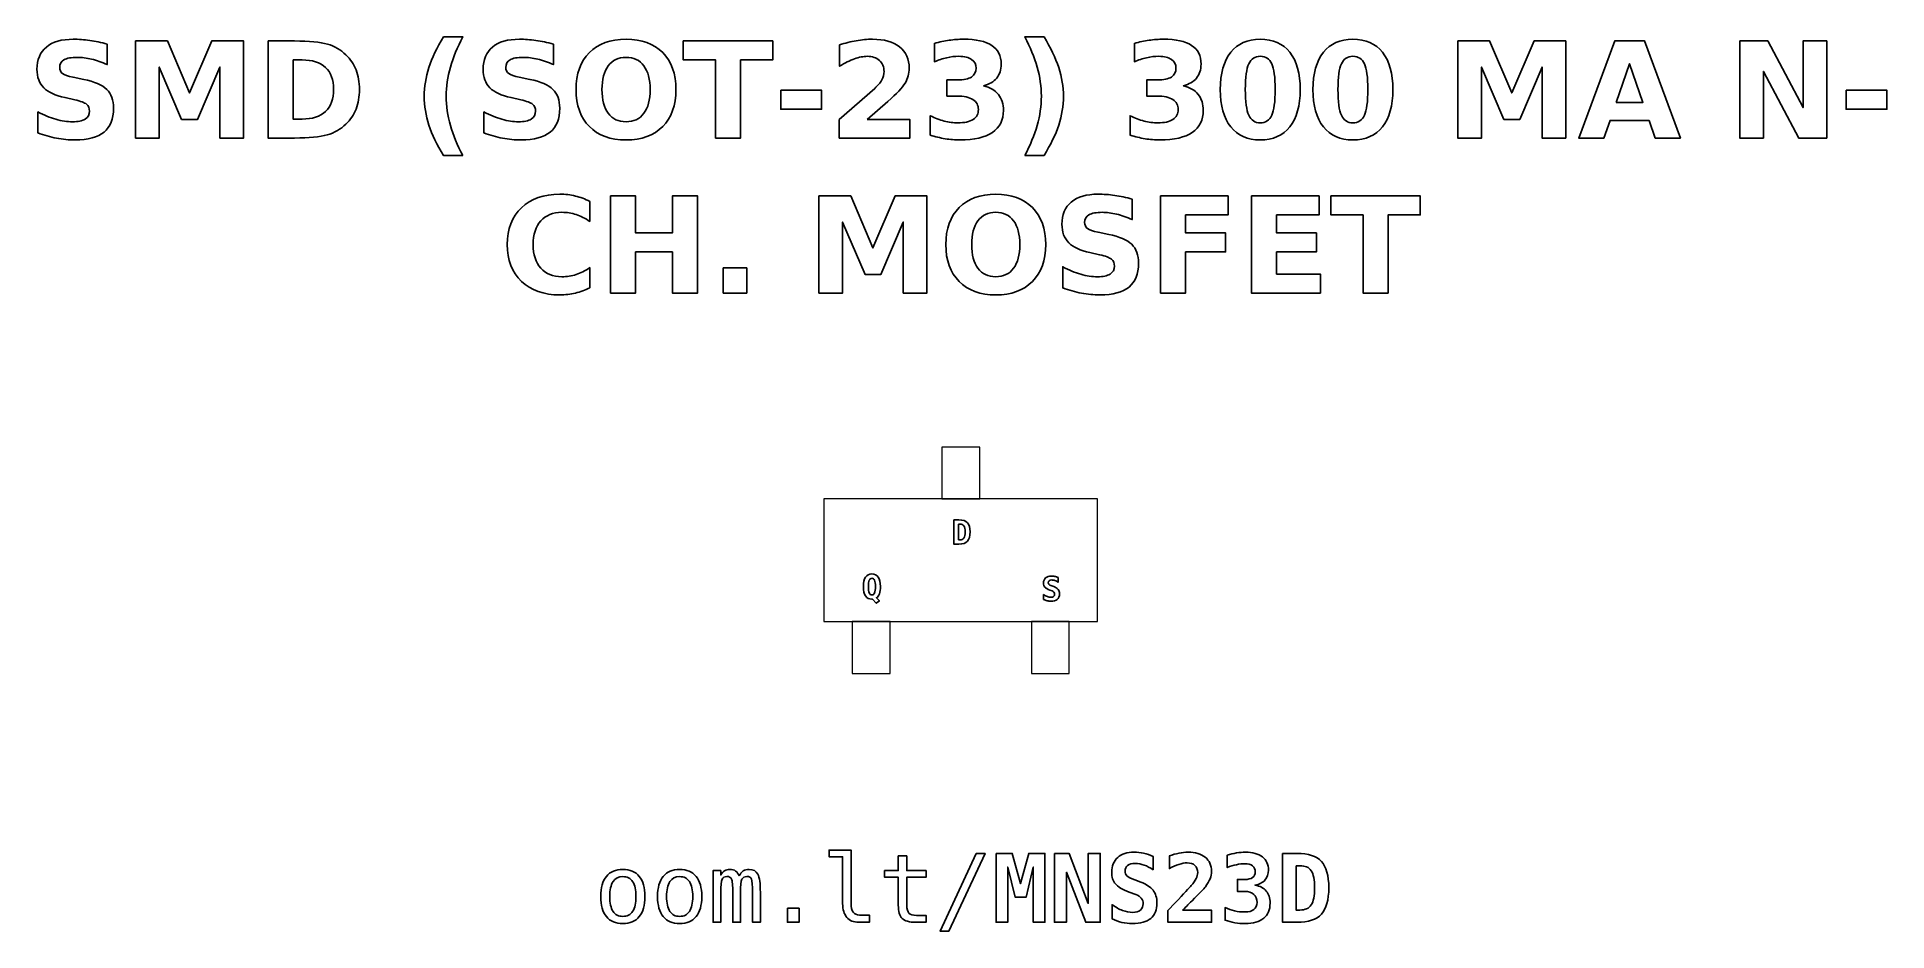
# Model space of a CAD drawing. Header units: centimetres. Extents: x -11.48 to -9.52, y -15.24 to -14.3.
import ezdxf

# ---------------------------------------------------------------- set-up
doc = ezdxf.new("R2010")
doc.units = ezdxf.units.CM
doc.header["$MEASUREMENT"] = 0
doc.layers.add('Layer 1', color=7, linetype='Continuous')

msp = doc.modelspace()

# ---------------------------------------------------------------- linework, layer by layer
at = {"layer": 'Layer 1', "color": 7, "lineweight": 9}
for points in [[(-10.52, -14.785), (-10.48, -14.785), (-10.48, -14.73), (-10.52, -14.73), (-10.52, -14.785)], [(-10.645, -14.915), (-10.355, -14.915), (-10.355, -14.785), (-10.645, -14.785), (-10.645, -14.915)], [(-10.615, -14.97), (-10.575, -14.97), (-10.575, -14.915), (-10.615, -14.915), (-10.615, -14.97)], [(-10.425, -14.97), (-10.385, -14.97), (-10.385, -14.915), (-10.425, -14.915), (-10.425, -14.97)]]:
    msp.add_lwpolyline(points, close=True, dxfattribs=at)
at = {"layer": 'Layer 1', "color": 250}
for points, knots in [([(-11.40461, -14.30285), (-11.40461, -14.30285), (-11.40461, -14.3246), (-11.40461, -14.3246), (-11.40461, -14.3246), (-11.41026, -14.32208), (-11.41578, -14.32018), (-11.42114, -14.31889), (-11.42114, -14.31889), (-11.42653, -14.31759), (-11.43161, -14.31696), (-11.43638, -14.31696), (-11.43638, -14.31696), (-11.44271, -14.31696), (-11.44741, -14.31783), (-11.45045, -14.31957), (-11.45045, -14.31957), (-11.45348, -14.32133), (-11.45499, -14.32404), (-11.45499, -14.32771), (-11.45499, -14.32771), (-11.45499, -14.33046), (-11.45398, -14.33262), (-11.45193, -14.33415), (-11.45193, -14.33415), (-11.44988, -14.33568), (-11.44617, -14.33702), (-11.44078, -14.33812), (-11.44078, -14.33812), (-11.44078, -14.33812), (-11.42949, -14.34038), (-11.42949, -14.34038), (-11.42949, -14.34038), (-11.41804, -14.34269), (-11.40993, -14.34617), (-11.40511, -14.35087), (-11.40511, -14.35087), (-11.40028, -14.35555), (-11.39786, -14.36221), (-11.39786, -14.37084), (-11.39786, -14.37084), (-11.39786, -14.3822), (-11.40122, -14.39064), (-11.40795, -14.39617), (-11.40795, -14.39617), (-11.41468, -14.40169), (-11.42495, -14.40447), (-11.43878, -14.40447), (-11.43878, -14.40447), (-11.44532, -14.40447), (-11.45186, -14.40386), (-11.45842, -14.40261), (-11.45842, -14.40261), (-11.46498, -14.40136), (-11.47157, -14.39953), (-11.47813, -14.39711), (-11.47813, -14.39711), (-11.47813, -14.39711), (-11.47813, -14.37472), (-11.47813, -14.37472), (-11.47813, -14.37472), (-11.47157, -14.3782), (-11.46522, -14.38083), (-11.45908, -14.3826), (-11.45908, -14.3826), (-11.45294, -14.38436), (-11.44704, -14.38525), (-11.44135, -14.38525), (-11.44135, -14.38525), (-11.43556, -14.38525), (-11.43112, -14.38429), (-11.42804, -14.38236), (-11.42804, -14.38236), (-11.42495, -14.38043), (-11.42343, -14.37768), (-11.42343, -14.37408), (-11.42343, -14.37408), (-11.42343, -14.37088), (-11.42446, -14.36839), (-11.42655, -14.36665), (-11.42655, -14.36665), (-11.42865, -14.36491), (-11.43281, -14.36334), (-11.43907, -14.36197), (-11.43907, -14.36197), (-11.43907, -14.36197), (-11.44934, -14.35969), (-11.44934, -14.35969), (-11.44934, -14.35969), (-11.45962, -14.35748), (-11.46715, -14.35398), (-11.4719, -14.34915), (-11.4719, -14.34915), (-11.47665, -14.34433), (-11.47902, -14.33782), (-11.47902, -14.32966), (-11.47902, -14.32966), (-11.47902, -14.3194), (-11.47571, -14.31152), (-11.4691, -14.30602), (-11.4691, -14.30602), (-11.46249, -14.30049), (-11.45299, -14.29774), (-11.44057, -14.29774), (-11.44057, -14.29774), (-11.43493, -14.29774), (-11.42912, -14.29817), (-11.42314, -14.29901), (-11.42314, -14.29901), (-11.41717, -14.29986), (-11.41099, -14.30113), (-11.40461, -14.30285)], [0, 0, 0, 0, 0.0357143, 0.0357143, 0.0357143, 0.0357143, 0.0714286, 0.0714286, 0.0714286, 0.0714286, 0.1071429, 0.1071429, 0.1071429, 0.1071429, 0.1428571, 0.1428571, 0.1428571, 0.1428571, 0.1785714, 0.1785714, 0.1785714, 0.1785714, 0.2142857, 0.2142857, 0.2142857, 0.2142857, 0.25, 0.25, 0.25, 0.25, 0.2857143, 0.2857143, 0.2857143, 0.2857143, 0.3214286, 0.3214286, 0.3214286, 0.3214286, 0.3571429, 0.3571429, 0.3571429, 0.3571429, 0.3928571, 0.3928571, 0.3928571, 0.3928571, 0.4285714, 0.4285714, 0.4285714, 0.4285714, 0.4642857, 0.4642857, 0.4642857, 0.4642857, 0.5, 0.5, 0.5, 0.5, 0.5357143, 0.5357143, 0.5357143, 0.5357143, 0.5714286, 0.5714286, 0.5714286, 0.5714286, 0.6071429, 0.6071429, 0.6071429, 0.6071429, 0.6428571, 0.6428571, 0.6428571, 0.6428571, 0.6785714, 0.6785714, 0.6785714, 0.6785714, 0.7142857, 0.7142857, 0.7142857, 0.7142857, 0.75, 0.75, 0.75, 0.75, 0.7857143, 0.7857143, 0.7857143, 0.7857143, 0.8214286, 0.8214286, 0.8214286, 0.8214286, 0.8571429, 0.8571429, 0.8571429, 0.8571429, 0.8928571, 0.8928571, 0.8928571, 0.8928571, 0.9285714, 0.9285714, 0.9285714, 0.9285714, 0.9642857, 0.9642857, 0.9642857, 0.9642857, 1, 1, 1, 1]), ([(-11.37458, -14.2996), (-11.37458, -14.2996), (-11.34083, -14.2996), (-11.34083, -14.2996), (-11.34083, -14.2996), (-11.34083, -14.2996), (-11.31738, -14.35466), (-11.31738, -14.35466), (-11.31738, -14.35466), (-11.31738, -14.35466), (-11.29382, -14.2996), (-11.29382, -14.2996), (-11.29382, -14.2996), (-11.29382, -14.2996), (-11.26014, -14.2996), (-11.26014, -14.2996), (-11.26014, -14.2996), (-11.26014, -14.2996), (-11.26014, -14.40247), (-11.26014, -14.40247), (-11.26014, -14.40247), (-11.26014, -14.40247), (-11.28521, -14.40247), (-11.28521, -14.40247), (-11.28521, -14.40247), (-11.28521, -14.40247), (-11.28521, -14.32723), (-11.28521, -14.32723), (-11.28521, -14.32723), (-11.28521, -14.32723), (-11.30892, -14.38269), (-11.30892, -14.38269), (-11.30892, -14.38269), (-11.30892, -14.38269), (-11.32573, -14.38269), (-11.32573, -14.38269), (-11.32573, -14.38269), (-11.32573, -14.38269), (-11.34944, -14.32723), (-11.34944, -14.32723), (-11.34944, -14.32723), (-11.34944, -14.32723), (-11.34944, -14.40247), (-11.34944, -14.40247), (-11.34944, -14.40247), (-11.34944, -14.40247), (-11.37458, -14.40247), (-11.37458, -14.40247), (-11.37458, -14.40247), (-11.37458, -14.40247), (-11.37458, -14.2996), (-11.37458, -14.2996)], [0, 0, 0, 0, 0.0769231, 0.0769231, 0.0769231, 0.0769231, 0.1538462, 0.1538462, 0.1538462, 0.1538462, 0.2307692, 0.2307692, 0.2307692, 0.2307692, 0.3076923, 0.3076923, 0.3076923, 0.3076923, 0.3846154, 0.3846154, 0.3846154, 0.3846154, 0.4615385, 0.4615385, 0.4615385, 0.4615385, 0.5384615, 0.5384615, 0.5384615, 0.5384615, 0.6153846, 0.6153846, 0.6153846, 0.6153846, 0.6923077, 0.6923077, 0.6923077, 0.6923077, 0.7692308, 0.7692308, 0.7692308, 0.7692308, 0.8461538, 0.8461538, 0.8461538, 0.8461538, 0.9230769, 0.9230769, 0.9230769, 0.9230769, 1, 1, 1, 1]), ([(-11.23415, -14.2996), (-11.23415, -14.2996), (-11.20616, -14.2996), (-11.20616, -14.2996), (-11.20616, -14.2996), (-11.19055, -14.2996), (-11.17893, -14.30071), (-11.17129, -14.30294), (-11.17129, -14.30294), (-11.16364, -14.30517), (-11.15708, -14.30894), (-11.1516, -14.31428), (-11.1516, -14.31428), (-11.14678, -14.31891), (-11.14321, -14.32427), (-11.14085, -14.33034), (-11.14085, -14.33034), (-11.13853, -14.33638), (-11.13735, -14.34325), (-11.13735, -14.35094), (-11.13735, -14.35094), (-11.13735, -14.3587), (-11.13853, -14.36562), (-11.14085, -14.37171), (-11.14085, -14.37171), (-11.14321, -14.3778), (-11.14678, -14.38316), (-11.1516, -14.38779), (-11.1516, -14.38779), (-11.15713, -14.39313), (-11.16374, -14.3969), (-11.17145, -14.39913), (-11.17145, -14.39913), (-11.17917, -14.40136), (-11.19074, -14.40247), (-11.20616, -14.40247), (-11.20616, -14.40247), (-11.20616, -14.40247), (-11.23415, -14.40247), (-11.23415, -14.40247), (-11.23415, -14.40247), (-11.23415, -14.40247), (-11.23415, -14.2996), (-11.23415, -14.2996)], [0, 0, 0, 0, 0.0909091, 0.0909091, 0.0909091, 0.0909091, 0.1818182, 0.1818182, 0.1818182, 0.1818182, 0.2727273, 0.2727273, 0.2727273, 0.2727273, 0.3636364, 0.3636364, 0.3636364, 0.3636364, 0.4545455, 0.4545455, 0.4545455, 0.4545455, 0.5454545, 0.5454545, 0.5454545, 0.5454545, 0.6363636, 0.6363636, 0.6363636, 0.6363636, 0.7272727, 0.7272727, 0.7272727, 0.7272727, 0.8181818, 0.8181818, 0.8181818, 0.8181818, 0.9090909, 0.9090909, 0.9090909, 0.9090909, 1, 1, 1, 1]), ([(-11.02766, -14.42107), (-11.02766, -14.42107), (-11.04812, -14.42107), (-11.04812, -14.42107), (-11.04812, -14.42107), (-11.05515, -14.40974), (-11.06035, -14.39894), (-11.06369, -14.38871), (-11.06369, -14.38871), (-11.06705, -14.3785), (-11.06872, -14.36837), (-11.06872, -14.3583), (-11.06872, -14.3583), (-11.06872, -14.34824), (-11.06703, -14.33805), (-11.06367, -14.32775), (-11.06367, -14.32775), (-11.06028, -14.31743), (-11.05511, -14.30666), (-11.04812, -14.29539), (-11.04812, -14.29539), (-11.04812, -14.29539), (-11.02766, -14.29539), (-11.02766, -14.29539), (-11.02766, -14.29539), (-11.03354, -14.30628), (-11.03794, -14.31693), (-11.04088, -14.32733), (-11.04088, -14.32733), (-11.04382, -14.33772), (-11.0453, -14.348), (-11.0453, -14.35816), (-11.0453, -14.35816), (-11.0453, -14.36832), (-11.04384, -14.3786), (-11.04093, -14.38904), (-11.04093, -14.38904), (-11.03801, -14.39946), (-11.03359, -14.41014), (-11.02766, -14.42107)], [0, 0, 0, 0, 0.1, 0.1, 0.1, 0.1, 0.2, 0.2, 0.2, 0.2, 0.3, 0.3, 0.3, 0.3, 0.4, 0.4, 0.4, 0.4, 0.5, 0.5, 0.5, 0.5, 0.6, 0.6, 0.6, 0.6, 0.7, 0.7, 0.7, 0.7, 0.8, 0.8, 0.8, 0.8, 0.9, 0.9, 0.9, 0.9, 1, 1, 1, 1]), ([(-10.93182, -14.30285), (-10.93182, -14.30285), (-10.93182, -14.3246), (-10.93182, -14.3246), (-10.93182, -14.3246), (-10.93747, -14.32208), (-10.94299, -14.32018), (-10.94835, -14.31889), (-10.94835, -14.31889), (-10.95374, -14.31759), (-10.95882, -14.31696), (-10.96359, -14.31696), (-10.96359, -14.31696), (-10.96992, -14.31696), (-10.97462, -14.31783), (-10.97766, -14.31957), (-10.97766, -14.31957), (-10.98069, -14.32133), (-10.9822, -14.32404), (-10.9822, -14.32771), (-10.9822, -14.32771), (-10.9822, -14.33046), (-10.98119, -14.33262), (-10.97914, -14.33415), (-10.97914, -14.33415), (-10.97709, -14.33568), (-10.97338, -14.33702), (-10.96799, -14.33812), (-10.96799, -14.33812), (-10.96799, -14.33812), (-10.9567, -14.34038), (-10.9567, -14.34038), (-10.9567, -14.34038), (-10.94525, -14.34269), (-10.93714, -14.34617), (-10.93232, -14.35087), (-10.93232, -14.35087), (-10.92749, -14.35555), (-10.92507, -14.36221), (-10.92507, -14.37084), (-10.92507, -14.37084), (-10.92507, -14.3822), (-10.92843, -14.39064), (-10.93516, -14.39617), (-10.93516, -14.39617), (-10.94189, -14.40169), (-10.95216, -14.40447), (-10.96599, -14.40447), (-10.96599, -14.40447), (-10.97253, -14.40447), (-10.97907, -14.40386), (-10.98563, -14.40261), (-10.98563, -14.40261), (-10.99219, -14.40136), (-10.99878, -14.39953), (-11.00534, -14.39711), (-11.00534, -14.39711), (-11.00534, -14.39711), (-11.00534, -14.37472), (-11.00534, -14.37472), (-11.00534, -14.37472), (-10.99878, -14.3782), (-10.99243, -14.38083), (-10.98629, -14.3826), (-10.98629, -14.3826), (-10.98015, -14.38436), (-10.97425, -14.38525), (-10.96856, -14.38525), (-10.96856, -14.38525), (-10.96277, -14.38525), (-10.95833, -14.38429), (-10.95525, -14.38236), (-10.95525, -14.38236), (-10.95216, -14.38043), (-10.95064, -14.37768), (-10.95064, -14.37408), (-10.95064, -14.37408), (-10.95064, -14.37088), (-10.95167, -14.36839), (-10.95376, -14.36665), (-10.95376, -14.36665), (-10.95586, -14.36491), (-10.96002, -14.36334), (-10.96628, -14.36197), (-10.96628, -14.36197), (-10.96628, -14.36197), (-10.97655, -14.35969), (-10.97655, -14.35969), (-10.97655, -14.35969), (-10.98683, -14.35748), (-10.99436, -14.35398), (-10.99911, -14.34915), (-10.99911, -14.34915), (-11.00386, -14.34433), (-11.00623, -14.33782), (-11.00623, -14.32966), (-11.00623, -14.32966), (-11.00623, -14.3194), (-11.00292, -14.31152), (-10.99631, -14.30602), (-10.99631, -14.30602), (-10.9897, -14.30049), (-10.9802, -14.29774), (-10.96778, -14.29774), (-10.96778, -14.29774), (-10.96214, -14.29774), (-10.95633, -14.29817), (-10.95035, -14.29901), (-10.95035, -14.29901), (-10.94438, -14.29986), (-10.9382, -14.30113), (-10.93182, -14.30285)], [0, 0, 0, 0, 0.0357143, 0.0357143, 0.0357143, 0.0357143, 0.0714286, 0.0714286, 0.0714286, 0.0714286, 0.1071429, 0.1071429, 0.1071429, 0.1071429, 0.1428571, 0.1428571, 0.1428571, 0.1428571, 0.1785714, 0.1785714, 0.1785714, 0.1785714, 0.2142857, 0.2142857, 0.2142857, 0.2142857, 0.25, 0.25, 0.25, 0.25, 0.2857143, 0.2857143, 0.2857143, 0.2857143, 0.3214286, 0.3214286, 0.3214286, 0.3214286, 0.3571429, 0.3571429, 0.3571429, 0.3571429, 0.3928571, 0.3928571, 0.3928571, 0.3928571, 0.4285714, 0.4285714, 0.4285714, 0.4285714, 0.4642857, 0.4642857, 0.4642857, 0.4642857, 0.5, 0.5, 0.5, 0.5, 0.5357143, 0.5357143, 0.5357143, 0.5357143, 0.5714286, 0.5714286, 0.5714286, 0.5714286, 0.6071429, 0.6071429, 0.6071429, 0.6071429, 0.6428571, 0.6428571, 0.6428571, 0.6428571, 0.6785714, 0.6785714, 0.6785714, 0.6785714, 0.7142857, 0.7142857, 0.7142857, 0.7142857, 0.75, 0.75, 0.75, 0.75, 0.7857143, 0.7857143, 0.7857143, 0.7857143, 0.8214286, 0.8214286, 0.8214286, 0.8214286, 0.8571429, 0.8571429, 0.8571429, 0.8571429, 0.8928571, 0.8928571, 0.8928571, 0.8928571, 0.9285714, 0.9285714, 0.9285714, 0.9285714, 0.9642857, 0.9642857, 0.9642857, 0.9642857, 1, 1, 1, 1]), ([(-10.8548, -14.29774), (-10.83827, -14.29774), (-10.82531, -14.30247), (-10.81595, -14.31195), (-10.81595, -14.31195), (-10.80657, -14.3214), (-10.80189, -14.33445), (-10.80189, -14.35113), (-10.80189, -14.35113), (-10.80189, -14.36776), (-10.80657, -14.38081), (-10.81595, -14.39026), (-10.81595, -14.39026), (-10.82531, -14.39974), (-10.83827, -14.40447), (-10.8548, -14.40447), (-10.8548, -14.40447), (-10.87129, -14.40447), (-10.88422, -14.39974), (-10.89363, -14.39026), (-10.89363, -14.39026), (-10.90301, -14.38081), (-10.90772, -14.36776), (-10.90772, -14.35113), (-10.90772, -14.35113), (-10.90772, -14.33445), (-10.90301, -14.3214), (-10.89363, -14.31195), (-10.89363, -14.31195), (-10.88422, -14.30247), (-10.87129, -14.29774), (-10.8548, -14.29774)], [0, 0, 0, 0, 0.125, 0.125, 0.125, 0.125, 0.25, 0.25, 0.25, 0.25, 0.375, 0.375, 0.375, 0.375, 0.5, 0.5, 0.5, 0.5, 0.625, 0.625, 0.625, 0.625, 0.75, 0.75, 0.75, 0.75, 0.875, 0.875, 0.875, 0.875, 1, 1, 1, 1]), ([(-10.7941, -14.2996), (-10.7941, -14.2996), (-10.6993, -14.2996), (-10.6993, -14.2996), (-10.6993, -14.2996), (-10.6993, -14.2996), (-10.6993, -14.31966), (-10.6993, -14.31966), (-10.6993, -14.31966), (-10.6993, -14.31966), (-10.7334, -14.31966), (-10.7334, -14.31966), (-10.7334, -14.31966), (-10.7334, -14.31966), (-10.7334, -14.40247), (-10.7334, -14.40247), (-10.7334, -14.40247), (-10.7334, -14.40247), (-10.75993, -14.40247), (-10.75993, -14.40247), (-10.75993, -14.40247), (-10.75993, -14.40247), (-10.75993, -14.31966), (-10.75993, -14.31966), (-10.75993, -14.31966), (-10.75993, -14.31966), (-10.7941, -14.31966), (-10.7941, -14.31966), (-10.7941, -14.31966), (-10.7941, -14.31966), (-10.7941, -14.2996), (-10.7941, -14.2996)], [0, 0, 0, 0, 0.125, 0.125, 0.125, 0.125, 0.25, 0.25, 0.25, 0.25, 0.375, 0.375, 0.375, 0.375, 0.5, 0.5, 0.5, 0.5, 0.625, 0.625, 0.625, 0.625, 0.75, 0.75, 0.75, 0.75, 0.875, 0.875, 0.875, 0.875, 1, 1, 1, 1]), ([(-10.5993, -14.38297), (-10.5993, -14.38297), (-10.55402, -14.38297), (-10.55402, -14.38297), (-10.55402, -14.38297), (-10.55402, -14.38297), (-10.55402, -14.40247), (-10.55402, -14.40247), (-10.55402, -14.40247), (-10.55402, -14.40247), (-10.62879, -14.40247), (-10.62879, -14.40247), (-10.62879, -14.40247), (-10.62879, -14.40247), (-10.62879, -14.38297), (-10.62879, -14.38297), (-10.62879, -14.38297), (-10.62879, -14.38297), (-10.59123, -14.34984), (-10.59123, -14.34984), (-10.59123, -14.34984), (-10.58787, -14.3468), (-10.5854, -14.34384), (-10.5838, -14.34095), (-10.5838, -14.34095), (-10.58218, -14.33805), (-10.58138, -14.33504), (-10.58138, -14.33191), (-10.58138, -14.33191), (-10.58138, -14.32709), (-10.583, -14.32321), (-10.58624, -14.32027), (-10.58624, -14.32027), (-10.58947, -14.31733), (-10.59377, -14.31588), (-10.59916, -14.31588), (-10.59916, -14.31588), (-10.60329, -14.31588), (-10.60781, -14.31677), (-10.61273, -14.31853), (-10.61273, -14.31853), (-10.61764, -14.3203), (-10.62291, -14.32293), (-10.62851, -14.32641), (-10.62851, -14.32641), (-10.62851, -14.32641), (-10.62851, -14.30381), (-10.62851, -14.30381), (-10.62851, -14.30381), (-10.62253, -14.30184), (-10.61663, -14.30033), (-10.6108, -14.2993), (-10.6108, -14.2993), (-10.60496, -14.29826), (-10.59925, -14.29774), (-10.59363, -14.29774), (-10.59363, -14.29774), (-10.58133, -14.29774), (-10.57176, -14.30045), (-10.56494, -14.30588), (-10.56494, -14.30588), (-10.55812, -14.31129), (-10.55471, -14.31884), (-10.55471, -14.32855), (-10.55471, -14.32855), (-10.55471, -14.33415), (-10.55616, -14.33937), (-10.55906, -14.34422), (-10.55906, -14.34422), (-10.56195, -14.34906), (-10.56804, -14.35555), (-10.57731, -14.36369), (-10.57731, -14.36369), (-10.57731, -14.36369), (-10.5993, -14.38297), (-10.5993, -14.38297)], [0, 0, 0, 0, 0.0526316, 0.0526316, 0.0526316, 0.0526316, 0.1052632, 0.1052632, 0.1052632, 0.1052632, 0.1578947, 0.1578947, 0.1578947, 0.1578947, 0.2105263, 0.2105263, 0.2105263, 0.2105263, 0.2631579, 0.2631579, 0.2631579, 0.2631579, 0.3157895, 0.3157895, 0.3157895, 0.3157895, 0.3684211, 0.3684211, 0.3684211, 0.3684211, 0.4210526, 0.4210526, 0.4210526, 0.4210526, 0.4736842, 0.4736842, 0.4736842, 0.4736842, 0.5263158, 0.5263158, 0.5263158, 0.5263158, 0.5789474, 0.5789474, 0.5789474, 0.5789474, 0.6315789, 0.6315789, 0.6315789, 0.6315789, 0.6842105, 0.6842105, 0.6842105, 0.6842105, 0.7368421, 0.7368421, 0.7368421, 0.7368421, 0.7894737, 0.7894737, 0.7894737, 0.7894737, 0.8421053, 0.8421053, 0.8421053, 0.8421053, 0.8947368, 0.8947368, 0.8947368, 0.8947368, 0.9473684, 0.9473684, 0.9473684, 0.9473684, 1, 1, 1, 1]), ([(-10.47604, -14.34699), (-10.46912, -14.34878), (-10.46383, -14.35191), (-10.46023, -14.35633), (-10.46023, -14.35633), (-10.45663, -14.36077), (-10.45482, -14.36639), (-10.45482, -14.37324), (-10.45482, -14.37324), (-10.45482, -14.38344), (-10.45873, -14.3912), (-10.46653, -14.39652), (-10.46653, -14.39652), (-10.47434, -14.40181), (-10.48573, -14.40447), (-10.50071, -14.40447), (-10.50071, -14.40447), (-10.506, -14.40447), (-10.51129, -14.40405), (-10.51661, -14.4032), (-10.51661, -14.4032), (-10.5219, -14.40235), (-10.52714, -14.40106), (-10.53234, -14.39937), (-10.53234, -14.39937), (-10.53234, -14.39937), (-10.53234, -14.3789), (-10.53234, -14.3789), (-10.53234, -14.3789), (-10.52738, -14.38137), (-10.52246, -14.38326), (-10.51757, -14.38453), (-10.51757, -14.38453), (-10.51268, -14.38577), (-10.50786, -14.38641), (-10.50313, -14.38641), (-10.50313, -14.38641), (-10.4961, -14.38641), (-10.49071, -14.38518), (-10.48697, -14.38276), (-10.48697, -14.38276), (-10.48323, -14.38032), (-10.48135, -14.37684), (-10.48135, -14.37227), (-10.48135, -14.37227), (-10.48135, -14.36759), (-10.48328, -14.36404), (-10.48711, -14.36164), (-10.48711, -14.36164), (-10.49095, -14.35922), (-10.49661, -14.35802), (-10.50409, -14.35802), (-10.50409, -14.35802), (-10.50409, -14.35802), (-10.5147, -14.35802), (-10.5147, -14.35802), (-10.5147, -14.35802), (-10.5147, -14.35802), (-10.5147, -14.34092), (-10.5147, -14.34092), (-10.5147, -14.34092), (-10.5147, -14.34092), (-10.50355, -14.34092), (-10.50355, -14.34092), (-10.50355, -14.34092), (-10.49687, -14.34092), (-10.49193, -14.33989), (-10.48867, -14.33779), (-10.48867, -14.33779), (-10.4854, -14.3357), (-10.48377, -14.33253), (-10.48377, -14.32827), (-10.48377, -14.32827), (-10.48377, -14.32432), (-10.48535, -14.32126), (-10.48852, -14.31912), (-10.48852, -14.31912), (-10.4917, -14.31696), (-10.49617, -14.31588), (-10.50195, -14.31588), (-10.50195, -14.31588), (-10.50623, -14.31588), (-10.51054, -14.31635), (-10.51491, -14.31731), (-10.51491, -14.31731), (-10.51926, -14.31827), (-10.52359, -14.31971), (-10.52792, -14.32159), (-10.52792, -14.32159), (-10.52792, -14.32159), (-10.52792, -14.30216), (-10.52792, -14.30216), (-10.52792, -14.30216), (-10.52267, -14.30068), (-10.5175, -14.29958), (-10.51235, -14.29885), (-10.51235, -14.29885), (-10.5072, -14.29812), (-10.50217, -14.29774), (-10.4972, -14.29774), (-10.4972, -14.29774), (-10.48384, -14.29774), (-10.47383, -14.29993), (-10.46719, -14.30433), (-10.46719, -14.30433), (-10.46056, -14.3087), (-10.45725, -14.31531), (-10.45725, -14.32413), (-10.45725, -14.32413), (-10.45725, -14.33013), (-10.45882, -14.33507), (-10.462, -14.3389), (-10.462, -14.3389), (-10.46517, -14.34273), (-10.46985, -14.34544), (-10.47604, -14.34699)], [0, 0, 0, 0, 0.0344828, 0.0344828, 0.0344828, 0.0344828, 0.0689655, 0.0689655, 0.0689655, 0.0689655, 0.1034483, 0.1034483, 0.1034483, 0.1034483, 0.137931, 0.137931, 0.137931, 0.137931, 0.1724138, 0.1724138, 0.1724138, 0.1724138, 0.2068966, 0.2068966, 0.2068966, 0.2068966, 0.2413793, 0.2413793, 0.2413793, 0.2413793, 0.2758621, 0.2758621, 0.2758621, 0.2758621, 0.3103448, 0.3103448, 0.3103448, 0.3103448, 0.3448276, 0.3448276, 0.3448276, 0.3448276, 0.3793103, 0.3793103, 0.3793103, 0.3793103, 0.4137931, 0.4137931, 0.4137931, 0.4137931, 0.4482759, 0.4482759, 0.4482759, 0.4482759, 0.4827586, 0.4827586, 0.4827586, 0.4827586, 0.5172414, 0.5172414, 0.5172414, 0.5172414, 0.5517241, 0.5517241, 0.5517241, 0.5517241, 0.5862069, 0.5862069, 0.5862069, 0.5862069, 0.6206897, 0.6206897, 0.6206897, 0.6206897, 0.6551724, 0.6551724, 0.6551724, 0.6551724, 0.6896552, 0.6896552, 0.6896552, 0.6896552, 0.7241379, 0.7241379, 0.7241379, 0.7241379, 0.7586207, 0.7586207, 0.7586207, 0.7586207, 0.7931034, 0.7931034, 0.7931034, 0.7931034, 0.8275862, 0.8275862, 0.8275862, 0.8275862, 0.862069, 0.862069, 0.862069, 0.862069, 0.8965517, 0.8965517, 0.8965517, 0.8965517, 0.9310345, 0.9310345, 0.9310345, 0.9310345, 0.9655172, 0.9655172, 0.9655172, 0.9655172, 1, 1, 1, 1]), ([(-10.43229, -14.42107), (-10.42641, -14.41014), (-10.42199, -14.39946), (-10.41905, -14.38904), (-10.41905, -14.38904), (-10.41611, -14.3786), (-10.41465, -14.36832), (-10.41465, -14.35816), (-10.41465, -14.35816), (-10.41465, -14.348), (-10.41611, -14.33772), (-10.41905, -14.32733), (-10.41905, -14.32733), (-10.42199, -14.31693), (-10.42641, -14.30628), (-10.43229, -14.29539), (-10.43229, -14.29539), (-10.43229, -14.29539), (-10.41183, -14.29539), (-10.41183, -14.29539), (-10.41183, -14.29539), (-10.40485, -14.30666), (-10.39967, -14.31743), (-10.39628, -14.32775), (-10.39628, -14.32775), (-10.39292, -14.33805), (-10.39123, -14.34824), (-10.39123, -14.3583), (-10.39123, -14.3583), (-10.39123, -14.36837), (-10.3929, -14.3785), (-10.39626, -14.38871), (-10.39626, -14.38871), (-10.3996, -14.39894), (-10.4048, -14.40974), (-10.41183, -14.42107), (-10.41183, -14.42107), (-10.41183, -14.42107), (-10.43229, -14.42107), (-10.43229, -14.42107)], [0, 0, 0, 0, 0.1, 0.1, 0.1, 0.1, 0.2, 0.2, 0.2, 0.2, 0.3, 0.3, 0.3, 0.3, 0.4, 0.4, 0.4, 0.4, 0.5, 0.5, 0.5, 0.5, 0.6, 0.6, 0.6, 0.6, 0.7, 0.7, 0.7, 0.7, 0.8, 0.8, 0.8, 0.8, 0.9, 0.9, 0.9, 0.9, 1, 1, 1, 1]), ([(-10.26423, -14.34699), (-10.25731, -14.34878), (-10.25202, -14.35191), (-10.24842, -14.35633), (-10.24842, -14.35633), (-10.24482, -14.36077), (-10.24301, -14.36639), (-10.24301, -14.37324), (-10.24301, -14.37324), (-10.24301, -14.38344), (-10.24692, -14.3912), (-10.25472, -14.39652), (-10.25472, -14.39652), (-10.26253, -14.40181), (-10.27392, -14.40447), (-10.2889, -14.40447), (-10.2889, -14.40447), (-10.29419, -14.40447), (-10.29948, -14.40405), (-10.3048, -14.4032), (-10.3048, -14.4032), (-10.31009, -14.40235), (-10.31533, -14.40106), (-10.32053, -14.39937), (-10.32053, -14.39937), (-10.32053, -14.39937), (-10.32053, -14.3789), (-10.32053, -14.3789), (-10.32053, -14.3789), (-10.31557, -14.38137), (-10.31065, -14.38326), (-10.30576, -14.38453), (-10.30576, -14.38453), (-10.30087, -14.38577), (-10.29605, -14.38641), (-10.29132, -14.38641), (-10.29132, -14.38641), (-10.28429, -14.38641), (-10.2789, -14.38518), (-10.27516, -14.38276), (-10.27516, -14.38276), (-10.27142, -14.38032), (-10.26954, -14.37684), (-10.26954, -14.37227), (-10.26954, -14.37227), (-10.26954, -14.36759), (-10.27147, -14.36404), (-10.2753, -14.36164), (-10.2753, -14.36164), (-10.27914, -14.35922), (-10.2848, -14.35802), (-10.29228, -14.35802), (-10.29228, -14.35802), (-10.29228, -14.35802), (-10.30289, -14.35802), (-10.30289, -14.35802), (-10.30289, -14.35802), (-10.30289, -14.35802), (-10.30289, -14.34092), (-10.30289, -14.34092), (-10.30289, -14.34092), (-10.30289, -14.34092), (-10.29174, -14.34092), (-10.29174, -14.34092), (-10.29174, -14.34092), (-10.28506, -14.34092), (-10.28012, -14.33989), (-10.27686, -14.33779), (-10.27686, -14.33779), (-10.27359, -14.3357), (-10.27196, -14.33253), (-10.27196, -14.32827), (-10.27196, -14.32827), (-10.27196, -14.32432), (-10.27354, -14.32126), (-10.27671, -14.31912), (-10.27671, -14.31912), (-10.27989, -14.31696), (-10.28436, -14.31588), (-10.29014, -14.31588), (-10.29014, -14.31588), (-10.29442, -14.31588), (-10.29873, -14.31635), (-10.3031, -14.31731), (-10.3031, -14.31731), (-10.30745, -14.31827), (-10.31178, -14.31971), (-10.31611, -14.32159), (-10.31611, -14.32159), (-10.31611, -14.32159), (-10.31611, -14.30216), (-10.31611, -14.30216), (-10.31611, -14.30216), (-10.31086, -14.30068), (-10.30569, -14.29958), (-10.30054, -14.29885), (-10.30054, -14.29885), (-10.29539, -14.29812), (-10.29036, -14.29774), (-10.28539, -14.29774), (-10.28539, -14.29774), (-10.27203, -14.29774), (-10.26202, -14.29993), (-10.25538, -14.30433), (-10.25538, -14.30433), (-10.24875, -14.3087), (-10.24544, -14.31531), (-10.24544, -14.32413), (-10.24544, -14.32413), (-10.24544, -14.33013), (-10.24701, -14.33507), (-10.25019, -14.3389), (-10.25019, -14.3389), (-10.25336, -14.34273), (-10.25804, -14.34544), (-10.26423, -14.34699)], [0, 0, 0, 0, 0.0344828, 0.0344828, 0.0344828, 0.0344828, 0.0689655, 0.0689655, 0.0689655, 0.0689655, 0.1034483, 0.1034483, 0.1034483, 0.1034483, 0.137931, 0.137931, 0.137931, 0.137931, 0.1724138, 0.1724138, 0.1724138, 0.1724138, 0.2068966, 0.2068966, 0.2068966, 0.2068966, 0.2413793, 0.2413793, 0.2413793, 0.2413793, 0.2758621, 0.2758621, 0.2758621, 0.2758621, 0.3103448, 0.3103448, 0.3103448, 0.3103448, 0.3448276, 0.3448276, 0.3448276, 0.3448276, 0.3793103, 0.3793103, 0.3793103, 0.3793103, 0.4137931, 0.4137931, 0.4137931, 0.4137931, 0.4482759, 0.4482759, 0.4482759, 0.4482759, 0.4827586, 0.4827586, 0.4827586, 0.4827586, 0.5172414, 0.5172414, 0.5172414, 0.5172414, 0.5517241, 0.5517241, 0.5517241, 0.5517241, 0.5862069, 0.5862069, 0.5862069, 0.5862069, 0.6206897, 0.6206897, 0.6206897, 0.6206897, 0.6551724, 0.6551724, 0.6551724, 0.6551724, 0.6896552, 0.6896552, 0.6896552, 0.6896552, 0.7241379, 0.7241379, 0.7241379, 0.7241379, 0.7586207, 0.7586207, 0.7586207, 0.7586207, 0.7931034, 0.7931034, 0.7931034, 0.7931034, 0.8275862, 0.8275862, 0.8275862, 0.8275862, 0.862069, 0.862069, 0.862069, 0.862069, 0.8965517, 0.8965517, 0.8965517, 0.8965517, 0.9310345, 0.9310345, 0.9310345, 0.9310345, 0.9655172, 0.9655172, 0.9655172, 0.9655172, 1, 1, 1, 1]), ([(-10.14033, -14.35113), (-10.14033, -14.36818), (-10.144, -14.38133), (-10.15136, -14.39059), (-10.15136, -14.39059), (-10.1587, -14.39984), (-10.16914, -14.40447), (-10.18264, -14.40447), (-10.18264, -14.40447), (-10.19619, -14.40447), (-10.20665, -14.39984), (-10.21399, -14.39059), (-10.21399, -14.39059), (-10.22135, -14.38133), (-10.22502, -14.36818), (-10.22502, -14.35113), (-10.22502, -14.35113), (-10.22502, -14.33406), (-10.22135, -14.32088), (-10.21399, -14.31162), (-10.21399, -14.31162), (-10.20665, -14.30238), (-10.19619, -14.29774), (-10.18264, -14.29774), (-10.18264, -14.29774), (-10.16914, -14.29774), (-10.1587, -14.30238), (-10.15136, -14.31162), (-10.15136, -14.31162), (-10.144, -14.32088), (-10.14033, -14.33406), (-10.14033, -14.35113)], [0, 0, 0, 0, 0.125, 0.125, 0.125, 0.125, 0.25, 0.25, 0.25, 0.25, 0.375, 0.375, 0.375, 0.375, 0.5, 0.5, 0.5, 0.5, 0.625, 0.625, 0.625, 0.625, 0.75, 0.75, 0.75, 0.75, 0.875, 0.875, 0.875, 0.875, 1, 1, 1, 1]), ([(-10.04214, -14.35113), (-10.04214, -14.36818), (-10.04581, -14.38133), (-10.05317, -14.39059), (-10.05317, -14.39059), (-10.06051, -14.39984), (-10.07095, -14.40447), (-10.08445, -14.40447), (-10.08445, -14.40447), (-10.098, -14.40447), (-10.10846, -14.39984), (-10.1158, -14.39059), (-10.1158, -14.39059), (-10.12316, -14.38133), (-10.12683, -14.36818), (-10.12683, -14.35113), (-10.12683, -14.35113), (-10.12683, -14.33406), (-10.12316, -14.32088), (-10.1158, -14.31162), (-10.1158, -14.31162), (-10.10846, -14.30238), (-10.098, -14.29774), (-10.08445, -14.29774), (-10.08445, -14.29774), (-10.07095, -14.29774), (-10.06051, -14.30238), (-10.05317, -14.31162), (-10.05317, -14.31162), (-10.04581, -14.32088), (-10.04214, -14.33406), (-10.04214, -14.35113)], [0, 0, 0, 0, 0.125, 0.125, 0.125, 0.125, 0.25, 0.25, 0.25, 0.25, 0.375, 0.375, 0.375, 0.375, 0.5, 0.5, 0.5, 0.5, 0.625, 0.625, 0.625, 0.625, 0.75, 0.75, 0.75, 0.75, 0.875, 0.875, 0.875, 0.875, 1, 1, 1, 1]), ([(-9.9733, -14.2996), (-9.9733, -14.2996), (-9.93955, -14.2996), (-9.93955, -14.2996), (-9.93955, -14.2996), (-9.93955, -14.2996), (-9.9161, -14.35466), (-9.9161, -14.35466), (-9.9161, -14.35466), (-9.9161, -14.35466), (-9.89254, -14.2996), (-9.89254, -14.2996), (-9.89254, -14.2996), (-9.89254, -14.2996), (-9.85886, -14.2996), (-9.85886, -14.2996), (-9.85886, -14.2996), (-9.85886, -14.2996), (-9.85886, -14.40247), (-9.85886, -14.40247), (-9.85886, -14.40247), (-9.85886, -14.40247), (-9.88393, -14.40247), (-9.88393, -14.40247), (-9.88393, -14.40247), (-9.88393, -14.40247), (-9.88393, -14.32723), (-9.88393, -14.32723), (-9.88393, -14.32723), (-9.88393, -14.32723), (-9.90764, -14.38269), (-9.90764, -14.38269), (-9.90764, -14.38269), (-9.90764, -14.38269), (-9.92445, -14.38269), (-9.92445, -14.38269), (-9.92445, -14.38269), (-9.92445, -14.38269), (-9.94816, -14.32723), (-9.94816, -14.32723), (-9.94816, -14.32723), (-9.94816, -14.32723), (-9.94816, -14.40247), (-9.94816, -14.40247), (-9.94816, -14.40247), (-9.94816, -14.40247), (-9.9733, -14.40247), (-9.9733, -14.40247), (-9.9733, -14.40247), (-9.9733, -14.40247), (-9.9733, -14.2996), (-9.9733, -14.2996)], [0, 0, 0, 0, 0.0769231, 0.0769231, 0.0769231, 0.0769231, 0.1538462, 0.1538462, 0.1538462, 0.1538462, 0.2307692, 0.2307692, 0.2307692, 0.2307692, 0.3076923, 0.3076923, 0.3076923, 0.3076923, 0.3846154, 0.3846154, 0.3846154, 0.3846154, 0.4615385, 0.4615385, 0.4615385, 0.4615385, 0.5384615, 0.5384615, 0.5384615, 0.5384615, 0.6153846, 0.6153846, 0.6153846, 0.6153846, 0.6923077, 0.6923077, 0.6923077, 0.6923077, 0.7692308, 0.7692308, 0.7692308, 0.7692308, 0.8461538, 0.8461538, 0.8461538, 0.8461538, 0.9230769, 0.9230769, 0.9230769, 0.9230769, 1, 1, 1, 1]), ([(-9.77045, -14.38375), (-9.77045, -14.38375), (-9.81194, -14.38375), (-9.81194, -14.38375), (-9.81194, -14.38375), (-9.81194, -14.38375), (-9.81848, -14.40247), (-9.81848, -14.40247), (-9.81848, -14.40247), (-9.81848, -14.40247), (-9.84515, -14.40247), (-9.84515, -14.40247), (-9.84515, -14.40247), (-9.84515, -14.40247), (-9.80705, -14.2996), (-9.80705, -14.2996), (-9.80705, -14.2996), (-9.80705, -14.2996), (-9.77542, -14.2996), (-9.77542, -14.2996), (-9.77542, -14.2996), (-9.77542, -14.2996), (-9.73732, -14.40247), (-9.73732, -14.40247), (-9.73732, -14.40247), (-9.73732, -14.40247), (-9.76399, -14.40247), (-9.76399, -14.40247), (-9.76399, -14.40247), (-9.76399, -14.40247), (-9.77045, -14.38375), (-9.77045, -14.38375)], [0, 0, 0, 0, 0.125, 0.125, 0.125, 0.125, 0.25, 0.25, 0.25, 0.25, 0.375, 0.375, 0.375, 0.375, 0.5, 0.5, 0.5, 0.5, 0.625, 0.625, 0.625, 0.625, 0.75, 0.75, 0.75, 0.75, 0.875, 0.875, 0.875, 0.875, 1, 1, 1, 1]), ([(-9.67452, -14.2996), (-9.67452, -14.2996), (-9.64489, -14.2996), (-9.64489, -14.2996), (-9.64489, -14.2996), (-9.64489, -14.2996), (-9.60747, -14.37016), (-9.60747, -14.37016), (-9.60747, -14.37016), (-9.60747, -14.37016), (-9.60747, -14.2996), (-9.60747, -14.2996), (-9.60747, -14.2996), (-9.60747, -14.2996), (-9.58233, -14.2996), (-9.58233, -14.2996), (-9.58233, -14.2996), (-9.58233, -14.2996), (-9.58233, -14.40247), (-9.58233, -14.40247), (-9.58233, -14.40247), (-9.58233, -14.40247), (-9.61196, -14.40247), (-9.61196, -14.40247), (-9.61196, -14.40247), (-9.61196, -14.40247), (-9.64938, -14.33191), (-9.64938, -14.33191), (-9.64938, -14.33191), (-9.64938, -14.33191), (-9.64938, -14.40247), (-9.64938, -14.40247), (-9.64938, -14.40247), (-9.64938, -14.40247), (-9.67452, -14.40247), (-9.67452, -14.40247), (-9.67452, -14.40247), (-9.67452, -14.40247), (-9.67452, -14.2996), (-9.67452, -14.2996)], [0, 0, 0, 0, 0.1, 0.1, 0.1, 0.1, 0.2, 0.2, 0.2, 0.2, 0.3, 0.3, 0.3, 0.3, 0.4, 0.4, 0.4, 0.4, 0.5, 0.5, 0.5, 0.5, 0.6, 0.6, 0.6, 0.6, 0.7, 0.7, 0.7, 0.7, 0.8, 0.8, 0.8, 0.8, 0.9, 0.9, 0.9, 0.9, 1, 1, 1, 1]), ([(-11.20762, -14.31966), (-11.20762, -14.31966), (-11.20762, -14.38241), (-11.20762, -14.38241), (-11.20762, -14.38241), (-11.20762, -14.38241), (-11.19812, -14.38241), (-11.19812, -14.38241), (-11.19812, -14.38241), (-11.18728, -14.38241), (-11.179, -14.37973), (-11.17329, -14.37434), (-11.17329, -14.37434), (-11.16757, -14.36898), (-11.1647, -14.36117), (-11.1647, -14.35094), (-11.1647, -14.35094), (-11.1647, -14.34073), (-11.16755, -14.33297), (-11.17324, -14.32766), (-11.17324, -14.32766), (-11.17893, -14.32232), (-11.18723, -14.31966), (-11.19812, -14.31966), (-11.19812, -14.31966), (-11.19812, -14.31966), (-11.20762, -14.31966), (-11.20762, -14.31966)], [0, 0, 0, 0, 0.1428571, 0.1428571, 0.1428571, 0.1428571, 0.2857143, 0.2857143, 0.2857143, 0.2857143, 0.4285714, 0.4285714, 0.4285714, 0.4285714, 0.5714286, 0.5714286, 0.5714286, 0.5714286, 0.7142857, 0.7142857, 0.7142857, 0.7142857, 0.8571429, 0.8571429, 0.8571429, 0.8571429, 1, 1, 1, 1]), ([(-10.8548, -14.31696), (-10.86289, -14.31696), (-10.86915, -14.31994), (-10.87362, -14.32592), (-10.87362, -14.32592), (-10.87806, -14.33189), (-10.8803, -14.34029), (-10.8803, -14.35113), (-10.8803, -14.35113), (-10.8803, -14.36195), (-10.87806, -14.37032), (-10.87362, -14.37629), (-10.87362, -14.37629), (-10.86915, -14.38227), (-10.86289, -14.38525), (-10.8548, -14.38525), (-10.8548, -14.38525), (-10.84666, -14.38525), (-10.84039, -14.38227), (-10.83592, -14.37629), (-10.83592, -14.37629), (-10.83147, -14.37032), (-10.82924, -14.36195), (-10.82924, -14.35113), (-10.82924, -14.35113), (-10.82924, -14.34029), (-10.83147, -14.33189), (-10.83592, -14.32592), (-10.83592, -14.32592), (-10.84039, -14.31994), (-10.84666, -14.31696), (-10.8548, -14.31696)], [0, 0, 0, 0, 0.125, 0.125, 0.125, 0.125, 0.25, 0.25, 0.25, 0.25, 0.375, 0.375, 0.375, 0.375, 0.5, 0.5, 0.5, 0.5, 0.625, 0.625, 0.625, 0.625, 0.75, 0.75, 0.75, 0.75, 0.875, 0.875, 0.875, 0.875, 1, 1, 1, 1]), ([(-10.16686, -14.35094), (-10.16686, -14.33808), (-10.16806, -14.32902), (-10.17048, -14.32375), (-10.17048, -14.32375), (-10.17288, -14.31851), (-10.17695, -14.31588), (-10.18264, -14.31588), (-10.18264, -14.31588), (-10.18833, -14.31588), (-10.1924, -14.31851), (-10.19485, -14.32375), (-10.19485, -14.32375), (-10.19727, -14.32902), (-10.19849, -14.33808), (-10.19849, -14.35094), (-10.19849, -14.35094), (-10.19849, -14.36392), (-10.19727, -14.3731), (-10.19485, -14.37841), (-10.19485, -14.37841), (-10.1924, -14.38375), (-10.18833, -14.38641), (-10.18264, -14.38641), (-10.18264, -14.38641), (-10.177, -14.38641), (-10.17295, -14.38375), (-10.1705, -14.37841), (-10.1705, -14.37841), (-10.16808, -14.3731), (-10.16686, -14.36392), (-10.16686, -14.35094)], [0, 0, 0, 0, 0.125, 0.125, 0.125, 0.125, 0.25, 0.25, 0.25, 0.25, 0.375, 0.375, 0.375, 0.375, 0.5, 0.5, 0.5, 0.5, 0.625, 0.625, 0.625, 0.625, 0.75, 0.75, 0.75, 0.75, 0.875, 0.875, 0.875, 0.875, 1, 1, 1, 1]), ([(-10.06867, -14.35094), (-10.06867, -14.33808), (-10.06987, -14.32902), (-10.07229, -14.32375), (-10.07229, -14.32375), (-10.07469, -14.31851), (-10.07876, -14.31588), (-10.08445, -14.31588), (-10.08445, -14.31588), (-10.09014, -14.31588), (-10.09421, -14.31851), (-10.09666, -14.32375), (-10.09666, -14.32375), (-10.09908, -14.32902), (-10.1003, -14.33808), (-10.1003, -14.35094), (-10.1003, -14.35094), (-10.1003, -14.36392), (-10.09908, -14.3731), (-10.09666, -14.37841), (-10.09666, -14.37841), (-10.09421, -14.38375), (-10.09014, -14.38641), (-10.08445, -14.38641), (-10.08445, -14.38641), (-10.07881, -14.38641), (-10.07476, -14.38375), (-10.07231, -14.37841), (-10.07231, -14.37841), (-10.06989, -14.3731), (-10.06867, -14.36392), (-10.06867, -14.35094)], [0, 0, 0, 0, 0.125, 0.125, 0.125, 0.125, 0.25, 0.25, 0.25, 0.25, 0.375, 0.375, 0.375, 0.375, 0.5, 0.5, 0.5, 0.5, 0.625, 0.625, 0.625, 0.625, 0.75, 0.75, 0.75, 0.75, 0.875, 0.875, 0.875, 0.875, 1, 1, 1, 1]), ([(-9.80533, -14.36465), (-9.80533, -14.36465), (-9.77713, -14.36465), (-9.77713, -14.36465), (-9.77713, -14.36465), (-9.77713, -14.36465), (-9.7912, -14.32373), (-9.7912, -14.32373), (-9.7912, -14.32373), (-9.7912, -14.32373), (-9.80533, -14.36465), (-9.80533, -14.36465)], [0, 0, 0, 0, 0.3333333, 0.3333333, 0.3333333, 0.3333333, 0.6666667, 0.6666667, 0.6666667, 0.6666667, 1, 1, 1, 1]), ([(-10.69088, -14.35184), (-10.69088, -14.35184), (-10.6476, -14.35184), (-10.6476, -14.35184), (-10.6476, -14.35184), (-10.6476, -14.35184), (-10.6476, -14.3719), (-10.6476, -14.3719), (-10.6476, -14.3719), (-10.6476, -14.3719), (-10.69088, -14.3719), (-10.69088, -14.3719), (-10.69088, -14.3719), (-10.69088, -14.3719), (-10.69088, -14.35184), (-10.69088, -14.35184)], [0, 0, 0, 0, 0.25, 0.25, 0.25, 0.25, 0.5, 0.5, 0.5, 0.5, 0.75, 0.75, 0.75, 0.75, 1, 1, 1, 1]), ([(-9.56175, -14.35184), (-9.56175, -14.35184), (-9.51847, -14.35184), (-9.51847, -14.35184), (-9.51847, -14.35184), (-9.51847, -14.35184), (-9.51847, -14.3719), (-9.51847, -14.3719), (-9.51847, -14.3719), (-9.51847, -14.3719), (-9.56175, -14.3719), (-9.56175, -14.3719), (-9.56175, -14.3719), (-9.56175, -14.3719), (-9.56175, -14.35184), (-9.56175, -14.35184)], [0, 0, 0, 0, 0.25, 0.25, 0.25, 0.25, 0.5, 0.5, 0.5, 0.5, 0.75, 0.75, 0.75, 0.75, 1, 1, 1, 1]), ([(-10.89318, -14.56108), (-10.89804, -14.56359), (-10.90312, -14.5655), (-10.90842, -14.56679), (-10.90842, -14.56679), (-10.91368, -14.56808), (-10.91921, -14.56872), (-10.92495, -14.56872), (-10.92495, -14.56872), (-10.94207, -14.56872), (-10.95564, -14.56392), (-10.96566, -14.55435), (-10.96566, -14.55435), (-10.97568, -14.54478), (-10.98069, -14.5318), (-10.98069, -14.51538), (-10.98069, -14.51538), (-10.98069, -14.49894), (-10.97568, -14.48593), (-10.96566, -14.47636), (-10.96566, -14.47636), (-10.95564, -14.46679), (-10.94207, -14.46199), (-10.92495, -14.46199), (-10.92495, -14.46199), (-10.91921, -14.46199), (-10.91368, -14.46263), (-10.90842, -14.46392), (-10.90842, -14.46392), (-10.90312, -14.46521), (-10.89804, -14.46712), (-10.89318, -14.46964), (-10.89318, -14.46964), (-10.89318, -14.46964), (-10.89318, -14.49092), (-10.89318, -14.49092), (-10.89318, -14.49092), (-10.89809, -14.48756), (-10.90294, -14.48511), (-10.90771, -14.48356), (-10.90771, -14.48356), (-10.91248, -14.48198), (-10.91752, -14.48121), (-10.92281, -14.48121), (-10.92281, -14.48121), (-10.93226, -14.48121), (-10.93972, -14.48424), (-10.94513, -14.49031), (-10.94513, -14.49031), (-10.95056, -14.49638), (-10.95327, -14.50473), (-10.95327, -14.51538), (-10.95327, -14.51538), (-10.95327, -14.52601), (-10.95056, -14.53434), (-10.94513, -14.5404), (-10.94513, -14.5404), (-10.93972, -14.54647), (-10.93226, -14.5495), (-10.92281, -14.5495), (-10.92281, -14.5495), (-10.91752, -14.5495), (-10.91248, -14.54873), (-10.90771, -14.54715), (-10.90771, -14.54715), (-10.90294, -14.5456), (-10.89809, -14.54315), (-10.89318, -14.53979), (-10.89318, -14.53979), (-10.89318, -14.53979), (-10.89318, -14.56108), (-10.89318, -14.56108)], [0, 0, 0, 0, 0.0555556, 0.0555556, 0.0555556, 0.0555556, 0.1111111, 0.1111111, 0.1111111, 0.1111111, 0.1666667, 0.1666667, 0.1666667, 0.1666667, 0.2222222, 0.2222222, 0.2222222, 0.2222222, 0.2777778, 0.2777778, 0.2777778, 0.2777778, 0.3333333, 0.3333333, 0.3333333, 0.3333333, 0.3888889, 0.3888889, 0.3888889, 0.3888889, 0.4444444, 0.4444444, 0.4444444, 0.4444444, 0.5, 0.5, 0.5, 0.5, 0.5555556, 0.5555556, 0.5555556, 0.5555556, 0.6111111, 0.6111111, 0.6111111, 0.6111111, 0.6666667, 0.6666667, 0.6666667, 0.6666667, 0.7222222, 0.7222222, 0.7222222, 0.7222222, 0.7777778, 0.7777778, 0.7777778, 0.7777778, 0.8333333, 0.8333333, 0.8333333, 0.8333333, 0.8888889, 0.8888889, 0.8888889, 0.8888889, 0.9444444, 0.9444444, 0.9444444, 0.9444444, 1, 1, 1, 1]), ([(-10.87121, -14.46385), (-10.87121, -14.46385), (-10.84468, -14.46385), (-10.84468, -14.46385), (-10.84468, -14.46385), (-10.84468, -14.46385), (-10.84468, -14.50306), (-10.84468, -14.50306), (-10.84468, -14.50306), (-10.84468, -14.50306), (-10.80555, -14.50306), (-10.80555, -14.50306), (-10.80555, -14.50306), (-10.80555, -14.50306), (-10.80555, -14.46385), (-10.80555, -14.46385), (-10.80555, -14.46385), (-10.80555, -14.46385), (-10.77902, -14.46385), (-10.77902, -14.46385), (-10.77902, -14.46385), (-10.77902, -14.46385), (-10.77902, -14.56672), (-10.77902, -14.56672), (-10.77902, -14.56672), (-10.77902, -14.56672), (-10.80555, -14.56672), (-10.80555, -14.56672), (-10.80555, -14.56672), (-10.80555, -14.56672), (-10.80555, -14.52312), (-10.80555, -14.52312), (-10.80555, -14.52312), (-10.80555, -14.52312), (-10.84468, -14.52312), (-10.84468, -14.52312), (-10.84468, -14.52312), (-10.84468, -14.52312), (-10.84468, -14.56672), (-10.84468, -14.56672), (-10.84468, -14.56672), (-10.84468, -14.56672), (-10.87121, -14.56672), (-10.87121, -14.56672), (-10.87121, -14.56672), (-10.87121, -14.56672), (-10.87121, -14.46385), (-10.87121, -14.46385)], [0, 0, 0, 0, 0.0833333, 0.0833333, 0.0833333, 0.0833333, 0.1666667, 0.1666667, 0.1666667, 0.1666667, 0.25, 0.25, 0.25, 0.25, 0.3333333, 0.3333333, 0.3333333, 0.3333333, 0.4166667, 0.4166667, 0.4166667, 0.4166667, 0.5, 0.5, 0.5, 0.5, 0.5833333, 0.5833333, 0.5833333, 0.5833333, 0.6666667, 0.6666667, 0.6666667, 0.6666667, 0.75, 0.75, 0.75, 0.75, 0.8333333, 0.8333333, 0.8333333, 0.8333333, 0.9166667, 0.9166667, 0.9166667, 0.9166667, 1, 1, 1, 1]), ([(-10.65039, -14.46385), (-10.65039, -14.46385), (-10.61664, -14.46385), (-10.61664, -14.46385), (-10.61664, -14.46385), (-10.61664, -14.46385), (-10.59319, -14.51891), (-10.59319, -14.51891), (-10.59319, -14.51891), (-10.59319, -14.51891), (-10.56963, -14.46385), (-10.56963, -14.46385), (-10.56963, -14.46385), (-10.56963, -14.46385), (-10.53595, -14.46385), (-10.53595, -14.46385), (-10.53595, -14.46385), (-10.53595, -14.46385), (-10.53595, -14.56672), (-10.53595, -14.56672), (-10.53595, -14.56672), (-10.53595, -14.56672), (-10.56102, -14.56672), (-10.56102, -14.56672), (-10.56102, -14.56672), (-10.56102, -14.56672), (-10.56102, -14.49148), (-10.56102, -14.49148), (-10.56102, -14.49148), (-10.56102, -14.49148), (-10.58473, -14.54694), (-10.58473, -14.54694), (-10.58473, -14.54694), (-10.58473, -14.54694), (-10.60154, -14.54694), (-10.60154, -14.54694), (-10.60154, -14.54694), (-10.60154, -14.54694), (-10.62525, -14.49148), (-10.62525, -14.49148), (-10.62525, -14.49148), (-10.62525, -14.49148), (-10.62525, -14.56672), (-10.62525, -14.56672), (-10.62525, -14.56672), (-10.62525, -14.56672), (-10.65039, -14.56672), (-10.65039, -14.56672), (-10.65039, -14.56672), (-10.65039, -14.56672), (-10.65039, -14.46385), (-10.65039, -14.46385)], [0, 0, 0, 0, 0.0769231, 0.0769231, 0.0769231, 0.0769231, 0.1538462, 0.1538462, 0.1538462, 0.1538462, 0.2307692, 0.2307692, 0.2307692, 0.2307692, 0.3076923, 0.3076923, 0.3076923, 0.3076923, 0.3846154, 0.3846154, 0.3846154, 0.3846154, 0.4615385, 0.4615385, 0.4615385, 0.4615385, 0.5384615, 0.5384615, 0.5384615, 0.5384615, 0.6153846, 0.6153846, 0.6153846, 0.6153846, 0.6923077, 0.6923077, 0.6923077, 0.6923077, 0.7692308, 0.7692308, 0.7692308, 0.7692308, 0.8461538, 0.8461538, 0.8461538, 0.8461538, 0.9230769, 0.9230769, 0.9230769, 0.9230769, 1, 1, 1, 1]), ([(-10.46297, -14.46199), (-10.44644, -14.46199), (-10.43348, -14.46672), (-10.42412, -14.4762), (-10.42412, -14.4762), (-10.41474, -14.48565), (-10.41006, -14.4987), (-10.41006, -14.51538), (-10.41006, -14.51538), (-10.41006, -14.53201), (-10.41474, -14.54506), (-10.42412, -14.55451), (-10.42412, -14.55451), (-10.43348, -14.56399), (-10.44644, -14.56872), (-10.46297, -14.56872), (-10.46297, -14.56872), (-10.47946, -14.56872), (-10.49239, -14.56399), (-10.5018, -14.55451), (-10.5018, -14.55451), (-10.51118, -14.54506), (-10.51589, -14.53201), (-10.51589, -14.51538), (-10.51589, -14.51538), (-10.51589, -14.4987), (-10.51118, -14.48565), (-10.5018, -14.4762), (-10.5018, -14.4762), (-10.49239, -14.46672), (-10.47946, -14.46199), (-10.46297, -14.46199)], [0, 0, 0, 0, 0.125, 0.125, 0.125, 0.125, 0.25, 0.25, 0.25, 0.25, 0.375, 0.375, 0.375, 0.375, 0.5, 0.5, 0.5, 0.5, 0.625, 0.625, 0.625, 0.625, 0.75, 0.75, 0.75, 0.75, 0.875, 0.875, 0.875, 0.875, 1, 1, 1, 1]), ([(-10.3184, -14.4671), (-10.3184, -14.4671), (-10.3184, -14.48885), (-10.3184, -14.48885), (-10.3184, -14.48885), (-10.32405, -14.48633), (-10.32957, -14.48443), (-10.33493, -14.48314), (-10.33493, -14.48314), (-10.34032, -14.48184), (-10.3454, -14.48121), (-10.35017, -14.48121), (-10.35017, -14.48121), (-10.3565, -14.48121), (-10.3612, -14.48208), (-10.36424, -14.48382), (-10.36424, -14.48382), (-10.36727, -14.48558), (-10.36878, -14.48829), (-10.36878, -14.49196), (-10.36878, -14.49196), (-10.36878, -14.49471), (-10.36777, -14.49687), (-10.36572, -14.4984), (-10.36572, -14.4984), (-10.36367, -14.49993), (-10.35996, -14.50127), (-10.35457, -14.50237), (-10.35457, -14.50237), (-10.35457, -14.50237), (-10.34328, -14.50463), (-10.34328, -14.50463), (-10.34328, -14.50463), (-10.33183, -14.50694), (-10.32372, -14.51042), (-10.3189, -14.51512), (-10.3189, -14.51512), (-10.31407, -14.5198), (-10.31165, -14.52646), (-10.31165, -14.53509), (-10.31165, -14.53509), (-10.31165, -14.54645), (-10.31501, -14.55489), (-10.32174, -14.56042), (-10.32174, -14.56042), (-10.32847, -14.56594), (-10.33874, -14.56872), (-10.35257, -14.56872), (-10.35257, -14.56872), (-10.35911, -14.56872), (-10.36565, -14.56811), (-10.37221, -14.56686), (-10.37221, -14.56686), (-10.37877, -14.56561), (-10.38536, -14.56378), (-10.39192, -14.56136), (-10.39192, -14.56136), (-10.39192, -14.56136), (-10.39192, -14.53897), (-10.39192, -14.53897), (-10.39192, -14.53897), (-10.38536, -14.54245), (-10.37901, -14.54508), (-10.37287, -14.54685), (-10.37287, -14.54685), (-10.36673, -14.54861), (-10.36083, -14.5495), (-10.35514, -14.5495), (-10.35514, -14.5495), (-10.34935, -14.5495), (-10.34491, -14.54854), (-10.34183, -14.54661), (-10.34183, -14.54661), (-10.33874, -14.54468), (-10.33722, -14.54193), (-10.33722, -14.53833), (-10.33722, -14.53833), (-10.33722, -14.53513), (-10.33825, -14.53264), (-10.34034, -14.5309), (-10.34034, -14.5309), (-10.34244, -14.52916), (-10.3466, -14.52759), (-10.35286, -14.52622), (-10.35286, -14.52622), (-10.35286, -14.52622), (-10.36313, -14.52394), (-10.36313, -14.52394), (-10.36313, -14.52394), (-10.37341, -14.52173), (-10.38094, -14.51823), (-10.38569, -14.5134), (-10.38569, -14.5134), (-10.39044, -14.50858), (-10.39281, -14.50207), (-10.39281, -14.49391), (-10.39281, -14.49391), (-10.39281, -14.48365), (-10.3895, -14.47577), (-10.38289, -14.47027), (-10.38289, -14.47027), (-10.37628, -14.46474), (-10.36678, -14.46199), (-10.35436, -14.46199), (-10.35436, -14.46199), (-10.34872, -14.46199), (-10.34291, -14.46242), (-10.33693, -14.46326), (-10.33693, -14.46326), (-10.33096, -14.46411), (-10.32478, -14.46538), (-10.3184, -14.4671)], [0, 0, 0, 0, 0.0357143, 0.0357143, 0.0357143, 0.0357143, 0.0714286, 0.0714286, 0.0714286, 0.0714286, 0.1071429, 0.1071429, 0.1071429, 0.1071429, 0.1428571, 0.1428571, 0.1428571, 0.1428571, 0.1785714, 0.1785714, 0.1785714, 0.1785714, 0.2142857, 0.2142857, 0.2142857, 0.2142857, 0.25, 0.25, 0.25, 0.25, 0.2857143, 0.2857143, 0.2857143, 0.2857143, 0.3214286, 0.3214286, 0.3214286, 0.3214286, 0.3571429, 0.3571429, 0.3571429, 0.3571429, 0.3928571, 0.3928571, 0.3928571, 0.3928571, 0.4285714, 0.4285714, 0.4285714, 0.4285714, 0.4642857, 0.4642857, 0.4642857, 0.4642857, 0.5, 0.5, 0.5, 0.5, 0.5357143, 0.5357143, 0.5357143, 0.5357143, 0.5714286, 0.5714286, 0.5714286, 0.5714286, 0.6071429, 0.6071429, 0.6071429, 0.6071429, 0.6428571, 0.6428571, 0.6428571, 0.6428571, 0.6785714, 0.6785714, 0.6785714, 0.6785714, 0.7142857, 0.7142857, 0.7142857, 0.7142857, 0.75, 0.75, 0.75, 0.75, 0.7857143, 0.7857143, 0.7857143, 0.7857143, 0.8214286, 0.8214286, 0.8214286, 0.8214286, 0.8571429, 0.8571429, 0.8571429, 0.8571429, 0.8928571, 0.8928571, 0.8928571, 0.8928571, 0.9285714, 0.9285714, 0.9285714, 0.9285714, 0.9642857, 0.9642857, 0.9642857, 0.9642857, 1, 1, 1, 1]), ([(-10.28837, -14.46385), (-10.28837, -14.46385), (-10.21678, -14.46385), (-10.21678, -14.46385), (-10.21678, -14.46385), (-10.21678, -14.46385), (-10.21678, -14.48391), (-10.21678, -14.48391), (-10.21678, -14.48391), (-10.21678, -14.48391), (-10.26184, -14.48391), (-10.26184, -14.48391), (-10.26184, -14.48391), (-10.26184, -14.48391), (-10.26184, -14.50306), (-10.26184, -14.50306), (-10.26184, -14.50306), (-10.26184, -14.50306), (-10.21946, -14.50306), (-10.21946, -14.50306), (-10.21946, -14.50306), (-10.21946, -14.50306), (-10.21946, -14.52312), (-10.21946, -14.52312), (-10.21946, -14.52312), (-10.21946, -14.52312), (-10.26184, -14.52312), (-10.26184, -14.52312), (-10.26184, -14.52312), (-10.26184, -14.52312), (-10.26184, -14.56672), (-10.26184, -14.56672), (-10.26184, -14.56672), (-10.26184, -14.56672), (-10.28837, -14.56672), (-10.28837, -14.56672), (-10.28837, -14.56672), (-10.28837, -14.56672), (-10.28837, -14.46385), (-10.28837, -14.46385)], [0, 0, 0, 0, 0.1, 0.1, 0.1, 0.1, 0.2, 0.2, 0.2, 0.2, 0.3, 0.3, 0.3, 0.3, 0.4, 0.4, 0.4, 0.4, 0.5, 0.5, 0.5, 0.5, 0.6, 0.6, 0.6, 0.6, 0.7, 0.7, 0.7, 0.7, 0.8, 0.8, 0.8, 0.8, 0.9, 0.9, 0.9, 0.9, 1, 1, 1, 1]), ([(-10.19197, -14.46385), (-10.19197, -14.46385), (-10.12038, -14.46385), (-10.12038, -14.46385), (-10.12038, -14.46385), (-10.12038, -14.46385), (-10.12038, -14.48391), (-10.12038, -14.48391), (-10.12038, -14.48391), (-10.12038, -14.48391), (-10.16544, -14.48391), (-10.16544, -14.48391), (-10.16544, -14.48391), (-10.16544, -14.48391), (-10.16544, -14.50306), (-10.16544, -14.50306), (-10.16544, -14.50306), (-10.16544, -14.50306), (-10.12309, -14.50306), (-10.12309, -14.50306), (-10.12309, -14.50306), (-10.12309, -14.50306), (-10.12309, -14.52312), (-10.12309, -14.52312), (-10.12309, -14.52312), (-10.12309, -14.52312), (-10.16544, -14.52312), (-10.16544, -14.52312), (-10.16544, -14.52312), (-10.16544, -14.52312), (-10.16544, -14.54666), (-10.16544, -14.54666), (-10.16544, -14.54666), (-10.16544, -14.54666), (-10.11888, -14.54666), (-10.11888, -14.54666), (-10.11888, -14.54666), (-10.11888, -14.54666), (-10.11888, -14.56672), (-10.11888, -14.56672), (-10.11888, -14.56672), (-10.11888, -14.56672), (-10.19197, -14.56672), (-10.19197, -14.56672), (-10.19197, -14.56672), (-10.19197, -14.56672), (-10.19197, -14.46385), (-10.19197, -14.46385)], [0, 0, 0, 0, 0.0833333, 0.0833333, 0.0833333, 0.0833333, 0.1666667, 0.1666667, 0.1666667, 0.1666667, 0.25, 0.25, 0.25, 0.25, 0.3333333, 0.3333333, 0.3333333, 0.3333333, 0.4166667, 0.4166667, 0.4166667, 0.4166667, 0.5, 0.5, 0.5, 0.5, 0.5833333, 0.5833333, 0.5833333, 0.5833333, 0.6666667, 0.6666667, 0.6666667, 0.6666667, 0.75, 0.75, 0.75, 0.75, 0.8333333, 0.8333333, 0.8333333, 0.8333333, 0.9166667, 0.9166667, 0.9166667, 0.9166667, 1, 1, 1, 1]), ([(-10.10785, -14.46385), (-10.10785, -14.46385), (-10.01305, -14.46385), (-10.01305, -14.46385), (-10.01305, -14.46385), (-10.01305, -14.46385), (-10.01305, -14.48391), (-10.01305, -14.48391), (-10.01305, -14.48391), (-10.01305, -14.48391), (-10.04715, -14.48391), (-10.04715, -14.48391), (-10.04715, -14.48391), (-10.04715, -14.48391), (-10.04715, -14.56672), (-10.04715, -14.56672), (-10.04715, -14.56672), (-10.04715, -14.56672), (-10.07368, -14.56672), (-10.07368, -14.56672), (-10.07368, -14.56672), (-10.07368, -14.56672), (-10.07368, -14.48391), (-10.07368, -14.48391), (-10.07368, -14.48391), (-10.07368, -14.48391), (-10.10785, -14.48391), (-10.10785, -14.48391), (-10.10785, -14.48391), (-10.10785, -14.48391), (-10.10785, -14.46385), (-10.10785, -14.46385)], [0, 0, 0, 0, 0.125, 0.125, 0.125, 0.125, 0.25, 0.25, 0.25, 0.25, 0.375, 0.375, 0.375, 0.375, 0.5, 0.5, 0.5, 0.5, 0.625, 0.625, 0.625, 0.625, 0.75, 0.75, 0.75, 0.75, 0.875, 0.875, 0.875, 0.875, 1, 1, 1, 1]), ([(-10.46297, -14.48121), (-10.47106, -14.48121), (-10.47732, -14.48419), (-10.48179, -14.49017), (-10.48179, -14.49017), (-10.48623, -14.49614), (-10.48847, -14.50454), (-10.48847, -14.51538), (-10.48847, -14.51538), (-10.48847, -14.5262), (-10.48623, -14.53457), (-10.48179, -14.54054), (-10.48179, -14.54054), (-10.47732, -14.54652), (-10.47106, -14.5495), (-10.46297, -14.5495), (-10.46297, -14.5495), (-10.45483, -14.5495), (-10.44856, -14.54652), (-10.44409, -14.54054), (-10.44409, -14.54054), (-10.43964, -14.53457), (-10.43741, -14.5262), (-10.43741, -14.51538), (-10.43741, -14.51538), (-10.43741, -14.50454), (-10.43964, -14.49614), (-10.44409, -14.49017), (-10.44409, -14.49017), (-10.44856, -14.48419), (-10.45483, -14.48121), (-10.46297, -14.48121)], [0, 0, 0, 0, 0.125, 0.125, 0.125, 0.125, 0.25, 0.25, 0.25, 0.25, 0.375, 0.375, 0.375, 0.375, 0.5, 0.5, 0.5, 0.5, 0.625, 0.625, 0.625, 0.625, 0.75, 0.75, 0.75, 0.75, 0.875, 0.875, 0.875, 0.875, 1, 1, 1, 1]), ([(-10.75169, -14.54005), (-10.75169, -14.54005), (-10.72687, -14.54005), (-10.72687, -14.54005), (-10.72687, -14.54005), (-10.72687, -14.54005), (-10.72687, -14.56672), (-10.72687, -14.56672), (-10.72687, -14.56672), (-10.72687, -14.56672), (-10.75169, -14.56672), (-10.75169, -14.56672), (-10.75169, -14.56672), (-10.75169, -14.56672), (-10.75169, -14.54005), (-10.75169, -14.54005)], [0, 0, 0, 0, 0.25, 0.25, 0.25, 0.25, 0.5, 0.5, 0.5, 0.5, 0.75, 0.75, 0.75, 0.75, 1, 1, 1, 1]), ([(-10.50747, -14.80714), (-10.50747, -14.80714), (-10.50203, -14.80714), (-10.50203, -14.80714), (-10.50203, -14.80714), (-10.49783, -14.80714), (-10.4948, -14.80814), (-10.49295, -14.81015), (-10.49295, -14.81015), (-10.4911, -14.81215), (-10.49018, -14.81543), (-10.49018, -14.81998), (-10.49018, -14.81998), (-10.49018, -14.82453), (-10.4911, -14.82782), (-10.49295, -14.82984), (-10.49295, -14.82984), (-10.4948, -14.83185), (-10.49783, -14.83286), (-10.50203, -14.83286), (-10.50203, -14.83286), (-10.50203, -14.83286), (-10.50747, -14.83286), (-10.50747, -14.83286), (-10.50747, -14.83286), (-10.50747, -14.83286), (-10.50747, -14.80714), (-10.50747, -14.80714)], [0, 0, 0, 0, 0.1428571, 0.1428571, 0.1428571, 0.1428571, 0.2857143, 0.2857143, 0.2857143, 0.2857143, 0.4285714, 0.4285714, 0.4285714, 0.4285714, 0.5714286, 0.5714286, 0.5714286, 0.5714286, 0.7142857, 0.7142857, 0.7142857, 0.7142857, 0.8571429, 0.8571429, 0.8571429, 0.8571429, 1, 1, 1, 1]), ([(-10.50239, -14.81172), (-10.50239, -14.81172), (-10.50239, -14.82828), (-10.50239, -14.82828), (-10.50239, -14.82828), (-10.50239, -14.82828), (-10.50102, -14.82828), (-10.50102, -14.82828), (-10.50102, -14.82828), (-10.49902, -14.82828), (-10.49759, -14.82765), (-10.49674, -14.82639), (-10.49674, -14.82639), (-10.49589, -14.82513), (-10.49547, -14.82299), (-10.49547, -14.81998), (-10.49547, -14.81998), (-10.49547, -14.81698), (-10.49589, -14.81485), (-10.49674, -14.8136), (-10.49674, -14.8136), (-10.49759, -14.81234), (-10.49902, -14.81172), (-10.50102, -14.81172), (-10.50102, -14.81172), (-10.50102, -14.81172), (-10.50239, -14.81172), (-10.50239, -14.81172)], [0, 0, 0, 0, 0.1428571, 0.1428571, 0.1428571, 0.1428571, 0.2857143, 0.2857143, 0.2857143, 0.2857143, 0.4285714, 0.4285714, 0.4285714, 0.4285714, 0.5714286, 0.5714286, 0.5714286, 0.5714286, 0.7142857, 0.7142857, 0.7142857, 0.7142857, 0.8571429, 0.8571429, 0.8571429, 0.8571429, 1, 1, 1, 1]), ([(-10.59353, -14.89106), (-10.59369, -14.8911), (-10.59382, -14.89113), (-10.59393, -14.89115), (-10.59393, -14.89115), (-10.59404, -14.89116), (-10.59415, -14.89117), (-10.59425, -14.89117), (-10.59425, -14.89117), (-10.5972, -14.89117), (-10.59944, -14.89005), (-10.60096, -14.88779), (-10.60096, -14.88779), (-10.60248, -14.88554), (-10.60324, -14.88223), (-10.60324, -14.87783), (-10.60324, -14.87783), (-10.60324, -14.87344), (-10.60248, -14.87011), (-10.60096, -14.86786), (-10.60096, -14.86786), (-10.59944, -14.86561), (-10.59719, -14.86449), (-10.59422, -14.86449), (-10.59422, -14.86449), (-10.59123, -14.86449), (-10.58898, -14.86561), (-10.58745, -14.86786), (-10.58745, -14.86786), (-10.58593, -14.87011), (-10.58517, -14.87344), (-10.58517, -14.87784), (-10.58517, -14.87784), (-10.58517, -14.88086), (-10.58553, -14.88338), (-10.58626, -14.88543), (-10.58626, -14.88543), (-10.58698, -14.88747), (-10.58803, -14.88892), (-10.58941, -14.88979), (-10.58941, -14.88979), (-10.58941, -14.88979), (-10.58621, -14.89293), (-10.58621, -14.89293), (-10.58621, -14.89293), (-10.58621, -14.89293), (-10.58968, -14.89551), (-10.58968, -14.89551), (-10.58968, -14.89551), (-10.58968, -14.89551), (-10.59353, -14.89106), (-10.59353, -14.89106)], [0, 0, 0, 0, 0.0769231, 0.0769231, 0.0769231, 0.0769231, 0.1538462, 0.1538462, 0.1538462, 0.1538462, 0.2307692, 0.2307692, 0.2307692, 0.2307692, 0.3076923, 0.3076923, 0.3076923, 0.3076923, 0.3846154, 0.3846154, 0.3846154, 0.3846154, 0.4615385, 0.4615385, 0.4615385, 0.4615385, 0.5384615, 0.5384615, 0.5384615, 0.5384615, 0.6153846, 0.6153846, 0.6153846, 0.6153846, 0.6923077, 0.6923077, 0.6923077, 0.6923077, 0.7692308, 0.7692308, 0.7692308, 0.7692308, 0.8461538, 0.8461538, 0.8461538, 0.8461538, 0.9230769, 0.9230769, 0.9230769, 0.9230769, 1, 1, 1, 1]), ([(-10.59422, -14.86905), (-10.59552, -14.86905), (-10.59646, -14.86974), (-10.59706, -14.87112), (-10.59706, -14.87112), (-10.59766, -14.87251), (-10.59796, -14.87475), (-10.59796, -14.87783), (-10.59796, -14.87783), (-10.59796, -14.88092), (-10.59766, -14.88314), (-10.59706, -14.88453), (-10.59706, -14.88453), (-10.59646, -14.88591), (-10.59552, -14.88661), (-10.59422, -14.88661), (-10.59422, -14.88661), (-10.59291, -14.88661), (-10.59195, -14.88591), (-10.59135, -14.88453), (-10.59135, -14.88453), (-10.59076, -14.88314), (-10.59046, -14.88092), (-10.59046, -14.87783), (-10.59046, -14.87783), (-10.59046, -14.87475), (-10.59076, -14.87251), (-10.59135, -14.87112), (-10.59135, -14.87112), (-10.59195, -14.86974), (-10.59291, -14.86905), (-10.59422, -14.86905)], [0, 0, 0, 0, 0.125, 0.125, 0.125, 0.125, 0.25, 0.25, 0.25, 0.25, 0.375, 0.375, 0.375, 0.375, 0.5, 0.5, 0.5, 0.5, 0.625, 0.625, 0.625, 0.625, 0.75, 0.75, 0.75, 0.75, 0.875, 0.875, 0.875, 0.875, 1, 1, 1, 1]), ([(-10.40578, -14.88156), (-10.40833, -14.88058), (-10.41007, -14.87955), (-10.41098, -14.87848), (-10.41098, -14.87848), (-10.41188, -14.8774), (-10.41234, -14.87596), (-10.41234, -14.87415), (-10.41234, -14.87415), (-10.41234, -14.87182), (-10.41159, -14.86998), (-10.4101, -14.86866), (-10.4101, -14.86866), (-10.4086, -14.86732), (-10.40656, -14.86666), (-10.40395, -14.86666), (-10.40395, -14.86666), (-10.40276, -14.86666), (-10.40158, -14.86679), (-10.4004, -14.86706), (-10.4004, -14.86706), (-10.39921, -14.86733), (-10.39804, -14.86773), (-10.39688, -14.86826), (-10.39688, -14.86826), (-10.39688, -14.86826), (-10.39688, -14.87322), (-10.39688, -14.87322), (-10.39688, -14.87322), (-10.39798, -14.87245), (-10.39908, -14.87187), (-10.40021, -14.87146), (-10.40021, -14.87146), (-10.40134, -14.87106), (-10.40245, -14.87086), (-10.40355, -14.87086), (-10.40355, -14.87086), (-10.40478, -14.87086), (-10.40572, -14.87111), (-10.40638, -14.8716), (-10.40638, -14.8716), (-10.40703, -14.8721), (-10.40736, -14.8728), (-10.40736, -14.87372), (-10.40736, -14.87372), (-10.40736, -14.87443), (-10.40712, -14.87502), (-10.40664, -14.87548), (-10.40664, -14.87548), (-10.40616, -14.87595), (-10.40517, -14.87646), (-10.40365, -14.87702), (-10.40365, -14.87702), (-10.40365, -14.87702), (-10.40147, -14.87785), (-10.40147, -14.87785), (-10.40147, -14.87785), (-10.3994, -14.87861), (-10.39788, -14.87962), (-10.3969, -14.88087), (-10.3969, -14.88087), (-10.39593, -14.88212), (-10.39544, -14.8837), (-10.39544, -14.8856), (-10.39544, -14.8856), (-10.39544, -14.8882), (-10.3962, -14.89014), (-10.39774, -14.89142), (-10.39774, -14.89142), (-10.39927, -14.8927), (-10.40159, -14.89334), (-10.40469, -14.89334), (-10.40469, -14.89334), (-10.40596, -14.89334), (-10.40724, -14.89319), (-10.40852, -14.89288), (-10.40852, -14.89288), (-10.4098, -14.89258), (-10.41104, -14.89213), (-10.41223, -14.89153), (-10.41223, -14.89153), (-10.41223, -14.89153), (-10.41223, -14.88627), (-10.41223, -14.88627), (-10.41223, -14.88627), (-10.41088, -14.88724), (-10.40956, -14.88796), (-10.4083, -14.88843), (-10.4083, -14.88843), (-10.40703, -14.8889), (-10.40578, -14.88914), (-10.40453, -14.88914), (-10.40453, -14.88914), (-10.40328, -14.88914), (-10.40231, -14.88885), (-10.40162, -14.88828), (-10.40162, -14.88828), (-10.40094, -14.88771), (-10.40059, -14.88692), (-10.40059, -14.8859), (-10.40059, -14.8859), (-10.40059, -14.88513), (-10.40082, -14.88445), (-10.40128, -14.88387), (-10.40128, -14.88387), (-10.40174, -14.88329), (-10.4024, -14.88283), (-10.40328, -14.8825), (-10.40328, -14.8825), (-10.40328, -14.8825), (-10.40578, -14.88156), (-10.40578, -14.88156)], [0, 0, 0, 0, 0.0357143, 0.0357143, 0.0357143, 0.0357143, 0.0714286, 0.0714286, 0.0714286, 0.0714286, 0.1071429, 0.1071429, 0.1071429, 0.1071429, 0.1428571, 0.1428571, 0.1428571, 0.1428571, 0.1785714, 0.1785714, 0.1785714, 0.1785714, 0.2142857, 0.2142857, 0.2142857, 0.2142857, 0.25, 0.25, 0.25, 0.25, 0.2857143, 0.2857143, 0.2857143, 0.2857143, 0.3214286, 0.3214286, 0.3214286, 0.3214286, 0.3571429, 0.3571429, 0.3571429, 0.3571429, 0.3928571, 0.3928571, 0.3928571, 0.3928571, 0.4285714, 0.4285714, 0.4285714, 0.4285714, 0.4642857, 0.4642857, 0.4642857, 0.4642857, 0.5, 0.5, 0.5, 0.5, 0.5357143, 0.5357143, 0.5357143, 0.5357143, 0.5714286, 0.5714286, 0.5714286, 0.5714286, 0.6071429, 0.6071429, 0.6071429, 0.6071429, 0.6428571, 0.6428571, 0.6428571, 0.6428571, 0.6785714, 0.6785714, 0.6785714, 0.6785714, 0.7142857, 0.7142857, 0.7142857, 0.7142857, 0.75, 0.75, 0.75, 0.75, 0.7857143, 0.7857143, 0.7857143, 0.7857143, 0.8214286, 0.8214286, 0.8214286, 0.8214286, 0.8571429, 0.8571429, 0.8571429, 0.8571429, 0.8928571, 0.8928571, 0.8928571, 0.8928571, 0.9285714, 0.9285714, 0.9285714, 0.9285714, 0.9642857, 0.9642857, 0.9642857, 0.9642857, 1, 1, 1, 1]), ([(-10.61623, -15.2138), (-10.61623, -15.21784), (-10.61549, -15.22087), (-10.61401, -15.22292), (-10.61401, -15.22292), (-10.61253, -15.22497), (-10.61034, -15.226), (-10.60744, -15.226), (-10.60744, -15.226), (-10.60744, -15.226), (-10.59694, -15.226), (-10.59694, -15.226), (-10.59694, -15.226), (-10.59694, -15.226), (-10.59694, -15.23362), (-10.59694, -15.23362), (-10.59694, -15.23362), (-10.59694, -15.23362), (-10.60831, -15.23362), (-10.60831, -15.23362), (-10.60831, -15.23362), (-10.61369, -15.23362), (-10.61784, -15.23189), (-10.62079, -15.22844), (-10.62079, -15.22844), (-10.62374, -15.22499), (-10.62521, -15.2201), (-10.62521, -15.2138), (-10.62521, -15.2138), (-10.62521, -15.2138), (-10.62521, -15.16413), (-10.62521, -15.16413), (-10.62521, -15.16413), (-10.62521, -15.16413), (-10.63961, -15.16413), (-10.63961, -15.16413), (-10.63961, -15.16413), (-10.63961, -15.16413), (-10.63961, -15.1571), (-10.63961, -15.1571), (-10.63961, -15.1571), (-10.63961, -15.1571), (-10.61623, -15.1571), (-10.61623, -15.1571), (-10.61623, -15.1571), (-10.61623, -15.1571), (-10.61623, -15.2138), (-10.61623, -15.2138)], [0, 0, 0, 0, 0.0833333, 0.0833333, 0.0833333, 0.0833333, 0.1666667, 0.1666667, 0.1666667, 0.1666667, 0.25, 0.25, 0.25, 0.25, 0.3333333, 0.3333333, 0.3333333, 0.3333333, 0.4166667, 0.4166667, 0.4166667, 0.4166667, 0.5, 0.5, 0.5, 0.5, 0.5833333, 0.5833333, 0.5833333, 0.5833333, 0.6666667, 0.6666667, 0.6666667, 0.6666667, 0.75, 0.75, 0.75, 0.75, 0.8333333, 0.8333333, 0.8333333, 0.8333333, 0.9166667, 0.9166667, 0.9166667, 0.9166667, 1, 1, 1, 1]), ([(-10.55723, -15.1634), (-10.55723, -15.1634), (-10.55723, -15.17893), (-10.55723, -15.17893), (-10.55723, -15.17893), (-10.55723, -15.17893), (-10.53681, -15.17893), (-10.53681, -15.17893), (-10.53681, -15.17893), (-10.53681, -15.17893), (-10.53681, -15.18592), (-10.53681, -15.18592), (-10.53681, -15.18592), (-10.53681, -15.18592), (-10.55723, -15.18592), (-10.55723, -15.18592), (-10.55723, -15.18592), (-10.55723, -15.18592), (-10.55723, -15.2156), (-10.55723, -15.2156), (-10.55723, -15.2156), (-10.55723, -15.21964), (-10.55647, -15.22245), (-10.55493, -15.22404), (-10.55493, -15.22404), (-10.5534, -15.22564), (-10.55073, -15.22644), (-10.54693, -15.22644), (-10.54693, -15.22644), (-10.54693, -15.22644), (-10.53681, -15.22644), (-10.53681, -15.22644), (-10.53681, -15.22644), (-10.53681, -15.22644), (-10.53681, -15.23362), (-10.53681, -15.23362), (-10.53681, -15.23362), (-10.53681, -15.23362), (-10.5478, -15.23362), (-10.5478, -15.23362), (-10.5478, -15.23362), (-10.55455, -15.23362), (-10.5593, -15.23227), (-10.56207, -15.22957), (-10.56207, -15.22957), (-10.56483, -15.22687), (-10.56622, -15.2222), (-10.56622, -15.2156), (-10.56622, -15.2156), (-10.56622, -15.2156), (-10.56622, -15.18592), (-10.56622, -15.18592), (-10.56622, -15.18592), (-10.56622, -15.18592), (-10.58082, -15.18592), (-10.58082, -15.18592), (-10.58082, -15.18592), (-10.58082, -15.18592), (-10.58082, -15.17893), (-10.58082, -15.17893), (-10.58082, -15.17893), (-10.58082, -15.17893), (-10.56622, -15.17893), (-10.56622, -15.17893), (-10.56622, -15.17893), (-10.56622, -15.17893), (-10.56622, -15.1634), (-10.56622, -15.1634), (-10.56622, -15.1634), (-10.56622, -15.1634), (-10.55723, -15.1634), (-10.55723, -15.1634)], [0, 0, 0, 0, 0.0555556, 0.0555556, 0.0555556, 0.0555556, 0.1111111, 0.1111111, 0.1111111, 0.1111111, 0.1666667, 0.1666667, 0.1666667, 0.1666667, 0.2222222, 0.2222222, 0.2222222, 0.2222222, 0.2777778, 0.2777778, 0.2777778, 0.2777778, 0.3333333, 0.3333333, 0.3333333, 0.3333333, 0.3888889, 0.3888889, 0.3888889, 0.3888889, 0.4444444, 0.4444444, 0.4444444, 0.4444444, 0.5, 0.5, 0.5, 0.5, 0.5555556, 0.5555556, 0.5555556, 0.5555556, 0.6111111, 0.6111111, 0.6111111, 0.6111111, 0.6666667, 0.6666667, 0.6666667, 0.6666667, 0.7222222, 0.7222222, 0.7222222, 0.7222222, 0.7777778, 0.7777778, 0.7777778, 0.7777778, 0.8333333, 0.8333333, 0.8333333, 0.8333333, 0.8888889, 0.8888889, 0.8888889, 0.8888889, 0.9444444, 0.9444444, 0.9444444, 0.9444444, 1, 1, 1, 1]), ([(-10.48359, -15.16071), (-10.48359, -15.16071), (-10.4743, -15.16071), (-10.4743, -15.16071), (-10.4743, -15.16071), (-10.4743, -15.16071), (-10.51269, -15.2429), (-10.51269, -15.2429), (-10.51269, -15.2429), (-10.51269, -15.2429), (-10.52203, -15.2429), (-10.52203, -15.2429), (-10.52203, -15.2429), (-10.52203, -15.2429), (-10.48359, -15.16071), (-10.48359, -15.16071)], [0, 0, 0, 0, 0.25, 0.25, 0.25, 0.25, 0.5, 0.5, 0.5, 0.5, 0.75, 0.75, 0.75, 0.75, 1, 1, 1, 1]), ([(-10.4626, -15.16071), (-10.4626, -15.16071), (-10.44541, -15.16071), (-10.44541, -15.16071), (-10.44541, -15.16071), (-10.44541, -15.16071), (-10.43671, -15.1927), (-10.43671, -15.1927), (-10.43671, -15.1927), (-10.43671, -15.1927), (-10.42808, -15.16071), (-10.42808, -15.16071), (-10.42808, -15.16071), (-10.42808, -15.16071), (-10.41079, -15.16071), (-10.41079, -15.16071), (-10.41079, -15.16071), (-10.41079, -15.16071), (-10.41079, -15.23362), (-10.41079, -15.23362), (-10.41079, -15.23362), (-10.41079, -15.23362), (-10.4232, -15.23362), (-10.4232, -15.23362), (-10.4232, -15.23362), (-10.4232, -15.23362), (-10.4232, -15.17521), (-10.4232, -15.17521), (-10.4232, -15.17521), (-10.4232, -15.17521), (-10.43091, -15.2071), (-10.43091, -15.2071), (-10.43091, -15.2071), (-10.43091, -15.2071), (-10.44238, -15.2071), (-10.44238, -15.2071), (-10.44238, -15.2071), (-10.44238, -15.2071), (-10.4502, -15.17521), (-10.4502, -15.17521), (-10.4502, -15.17521), (-10.4502, -15.17521), (-10.4502, -15.23362), (-10.4502, -15.23362), (-10.4502, -15.23362), (-10.4502, -15.23362), (-10.4626, -15.23362), (-10.4626, -15.23362), (-10.4626, -15.23362), (-10.4626, -15.23362), (-10.4626, -15.16071), (-10.4626, -15.16071)], [0, 0, 0, 0, 0.0769231, 0.0769231, 0.0769231, 0.0769231, 0.1538462, 0.1538462, 0.1538462, 0.1538462, 0.2307692, 0.2307692, 0.2307692, 0.2307692, 0.3076923, 0.3076923, 0.3076923, 0.3076923, 0.3846154, 0.3846154, 0.3846154, 0.3846154, 0.4615385, 0.4615385, 0.4615385, 0.4615385, 0.5384615, 0.5384615, 0.5384615, 0.5384615, 0.6153846, 0.6153846, 0.6153846, 0.6153846, 0.6923077, 0.6923077, 0.6923077, 0.6923077, 0.7692308, 0.7692308, 0.7692308, 0.7692308, 0.8461538, 0.8461538, 0.8461538, 0.8461538, 0.9230769, 0.9230769, 0.9230769, 0.9230769, 1, 1, 1, 1]), ([(-10.40077, -15.16071), (-10.40077, -15.16071), (-10.38529, -15.16071), (-10.38529, -15.16071), (-10.38529, -15.16071), (-10.38529, -15.16071), (-10.36499, -15.2137), (-10.36499, -15.2137), (-10.36499, -15.2137), (-10.36499, -15.2137), (-10.36499, -15.16071), (-10.36499, -15.16071), (-10.36499, -15.16071), (-10.36499, -15.16071), (-10.35228, -15.16071), (-10.35228, -15.16071), (-10.35228, -15.16071), (-10.35228, -15.16071), (-10.35228, -15.23362), (-10.35228, -15.23362), (-10.35228, -15.23362), (-10.35228, -15.23362), (-10.36767, -15.23362), (-10.36767, -15.23362), (-10.36767, -15.23362), (-10.36767, -15.23362), (-10.38807, -15.18063), (-10.38807, -15.18063), (-10.38807, -15.18063), (-10.38807, -15.18063), (-10.38807, -15.23362), (-10.38807, -15.23362), (-10.38807, -15.23362), (-10.38807, -15.23362), (-10.40077, -15.23362), (-10.40077, -15.23362), (-10.40077, -15.23362), (-10.40077, -15.23362), (-10.40077, -15.16071), (-10.40077, -15.16071)], [0, 0, 0, 0, 0.1, 0.1, 0.1, 0.1, 0.2, 0.2, 0.2, 0.2, 0.3, 0.3, 0.3, 0.3, 0.4, 0.4, 0.4, 0.4, 0.5, 0.5, 0.5, 0.5, 0.6, 0.6, 0.6, 0.6, 0.7, 0.7, 0.7, 0.7, 0.8, 0.8, 0.8, 0.8, 0.9, 0.9, 0.9, 0.9, 1, 1, 1, 1]), ([(-10.32148, -15.20163), (-10.32873, -15.19887), (-10.33365, -15.19595), (-10.33623, -15.19292), (-10.33623, -15.19292), (-10.3388, -15.18987), (-10.34008, -15.18578), (-10.34008, -15.18063), (-10.34008, -15.18063), (-10.34008, -15.17403), (-10.33796, -15.16883), (-10.33373, -15.16506), (-10.33373, -15.16506), (-10.32949, -15.16128), (-10.32369, -15.1594), (-10.31629, -15.1594), (-10.31629, -15.1594), (-10.31294, -15.1594), (-10.30959, -15.15978), (-10.30624, -15.16055), (-10.30624, -15.16055), (-10.30288, -15.16131), (-10.29956, -15.16243), (-10.29627, -15.16393), (-10.29627, -15.16393), (-10.29627, -15.16393), (-10.29627, -15.178), (-10.29627, -15.178), (-10.29627, -15.178), (-10.29938, -15.17581), (-10.30251, -15.17416), (-10.30569, -15.17301), (-10.30569, -15.17301), (-10.30889, -15.17188), (-10.31204, -15.17131), (-10.31518, -15.17131), (-10.31518, -15.17131), (-10.31866, -15.17131), (-10.32133, -15.17201), (-10.32318, -15.17341), (-10.32318, -15.17341), (-10.32503, -15.17481), (-10.32596, -15.17681), (-10.32596, -15.17941), (-10.32596, -15.17941), (-10.32596, -15.18143), (-10.32528, -15.1831), (-10.32393, -15.18442), (-10.32393, -15.18442), (-10.32258, -15.18573), (-10.31976, -15.1872), (-10.31546, -15.18878), (-10.31546, -15.18878), (-10.31546, -15.18878), (-10.30926, -15.19113), (-10.30926, -15.19113), (-10.30926, -15.19113), (-10.30341, -15.19328), (-10.29909, -15.19613), (-10.29632, -15.19968), (-10.29632, -15.19968), (-10.29356, -15.20323), (-10.29217, -15.2077), (-10.29217, -15.2131), (-10.29217, -15.2131), (-10.29217, -15.22047), (-10.29434, -15.22595), (-10.29869, -15.22959), (-10.29869, -15.22959), (-10.30304, -15.23322), (-10.30961, -15.23504), (-10.31839, -15.23504), (-10.31839, -15.23504), (-10.32201, -15.23504), (-10.32563, -15.2346), (-10.32926, -15.23374), (-10.32926, -15.23374), (-10.33288, -15.23287), (-10.3364, -15.2316), (-10.33978, -15.2299), (-10.33978, -15.2299), (-10.33978, -15.2299), (-10.33978, -15.215), (-10.33978, -15.215), (-10.33978, -15.215), (-10.33595, -15.21774), (-10.33221, -15.21979), (-10.32863, -15.22112), (-10.32863, -15.22112), (-10.32503, -15.22245), (-10.32148, -15.22312), (-10.31796, -15.22312), (-10.31796, -15.22312), (-10.31441, -15.22312), (-10.31166, -15.22232), (-10.30971, -15.2207), (-10.30971, -15.2207), (-10.30776, -15.21909), (-10.30678, -15.21683), (-10.30678, -15.21393), (-10.30678, -15.21393), (-10.30678, -15.21175), (-10.30743, -15.20983), (-10.30873, -15.2082), (-10.30873, -15.2082), (-10.31003, -15.20655), (-10.31191, -15.20525), (-10.31439, -15.20432), (-10.31439, -15.20432), (-10.31439, -15.20432), (-10.32148, -15.20163), (-10.32148, -15.20163)], [0, 0, 0, 0, 0.0357143, 0.0357143, 0.0357143, 0.0357143, 0.0714286, 0.0714286, 0.0714286, 0.0714286, 0.1071429, 0.1071429, 0.1071429, 0.1071429, 0.1428571, 0.1428571, 0.1428571, 0.1428571, 0.1785714, 0.1785714, 0.1785714, 0.1785714, 0.2142857, 0.2142857, 0.2142857, 0.2142857, 0.25, 0.25, 0.25, 0.25, 0.2857143, 0.2857143, 0.2857143, 0.2857143, 0.3214286, 0.3214286, 0.3214286, 0.3214286, 0.3571429, 0.3571429, 0.3571429, 0.3571429, 0.3928571, 0.3928571, 0.3928571, 0.3928571, 0.4285714, 0.4285714, 0.4285714, 0.4285714, 0.4642857, 0.4642857, 0.4642857, 0.4642857, 0.5, 0.5, 0.5, 0.5, 0.5357143, 0.5357143, 0.5357143, 0.5357143, 0.5714286, 0.5714286, 0.5714286, 0.5714286, 0.6071429, 0.6071429, 0.6071429, 0.6071429, 0.6428571, 0.6428571, 0.6428571, 0.6428571, 0.6785714, 0.6785714, 0.6785714, 0.6785714, 0.7142857, 0.7142857, 0.7142857, 0.7142857, 0.75, 0.75, 0.75, 0.75, 0.7857143, 0.7857143, 0.7857143, 0.7857143, 0.8214286, 0.8214286, 0.8214286, 0.8214286, 0.8571429, 0.8571429, 0.8571429, 0.8571429, 0.8928571, 0.8928571, 0.8928571, 0.8928571, 0.9285714, 0.9285714, 0.9285714, 0.9285714, 0.9642857, 0.9642857, 0.9642857, 0.9642857, 1, 1, 1, 1]), ([(-10.26498, -15.22092), (-10.26498, -15.22092), (-10.23426, -15.22092), (-10.23426, -15.22092), (-10.23426, -15.22092), (-10.23426, -15.22092), (-10.23426, -15.23362), (-10.23426, -15.23362), (-10.23426, -15.23362), (-10.23426, -15.23362), (-10.28055, -15.23362), (-10.28055, -15.23362), (-10.28055, -15.23362), (-10.28055, -15.23362), (-10.28055, -15.2213), (-10.28055, -15.2213), (-10.28055, -15.2213), (-10.28055, -15.2213), (-10.27274, -15.21302), (-10.27274, -15.21302), (-10.27274, -15.21302), (-10.26347, -15.20315), (-10.25783, -15.19708), (-10.25585, -15.1948), (-10.25585, -15.1948), (-10.25342, -15.192), (-10.25165, -15.18952), (-10.25058, -15.18735), (-10.25058, -15.18735), (-10.2495, -15.18518), (-10.24897, -15.18305), (-10.24897, -15.18093), (-10.24897, -15.18093), (-10.24897, -15.17768), (-10.24995, -15.17516), (-10.25192, -15.1734), (-10.25192, -15.1734), (-10.25388, -15.17161), (-10.25668, -15.17073), (-10.26028, -15.17073), (-10.26028, -15.17073), (-10.26287, -15.17073), (-10.26575, -15.17125), (-10.26895, -15.17226), (-10.26895, -15.17226), (-10.27217, -15.1733), (-10.2755, -15.17478), (-10.27899, -15.17673), (-10.27899, -15.17673), (-10.27899, -15.17673), (-10.27899, -15.1633), (-10.27899, -15.1633), (-10.27899, -15.1633), (-10.2755, -15.16203), (-10.2721, -15.16106), (-10.26875, -15.1604), (-10.26875, -15.1604), (-10.26542, -15.15973), (-10.26222, -15.1594), (-10.25917, -15.1594), (-10.25917, -15.1594), (-10.25145, -15.1594), (-10.24538, -15.1612), (-10.24098, -15.1648), (-10.24098, -15.1648), (-10.23657, -15.16838), (-10.23436, -15.1733), (-10.23436, -15.17951), (-10.23436, -15.17951), (-10.23436, -15.18238), (-10.23485, -15.18507), (-10.2358, -15.18757), (-10.2358, -15.18757), (-10.23677, -15.19008), (-10.23842, -15.19287), (-10.24077, -15.19592), (-10.24077, -15.19592), (-10.24248, -15.19813), (-10.24722, -15.20312), (-10.25497, -15.21087), (-10.25497, -15.21087), (-10.25917, -15.21505), (-10.2625, -15.21842), (-10.26498, -15.22092)], [0, 0, 0, 0, 0.047619, 0.047619, 0.047619, 0.047619, 0.0952381, 0.0952381, 0.0952381, 0.0952381, 0.1428571, 0.1428571, 0.1428571, 0.1428571, 0.1904762, 0.1904762, 0.1904762, 0.1904762, 0.2380952, 0.2380952, 0.2380952, 0.2380952, 0.2857143, 0.2857143, 0.2857143, 0.2857143, 0.3333333, 0.3333333, 0.3333333, 0.3333333, 0.3809524, 0.3809524, 0.3809524, 0.3809524, 0.4285714, 0.4285714, 0.4285714, 0.4285714, 0.4761905, 0.4761905, 0.4761905, 0.4761905, 0.5238095, 0.5238095, 0.5238095, 0.5238095, 0.5714286, 0.5714286, 0.5714286, 0.5714286, 0.6190476, 0.6190476, 0.6190476, 0.6190476, 0.6666667, 0.6666667, 0.6666667, 0.6666667, 0.7142857, 0.7142857, 0.7142857, 0.7142857, 0.7619048, 0.7619048, 0.7619048, 0.7619048, 0.8095238, 0.8095238, 0.8095238, 0.8095238, 0.8571429, 0.8571429, 0.8571429, 0.8571429, 0.9047619, 0.9047619, 0.9047619, 0.9047619, 0.952381, 0.952381, 0.952381, 0.952381, 1, 1, 1, 1]), ([(-10.19916, -15.201), (-10.19916, -15.201), (-10.20687, -15.201), (-10.20687, -15.201), (-10.20687, -15.201), (-10.20687, -15.201), (-10.20687, -15.1883), (-10.20687, -15.1883), (-10.20687, -15.1883), (-10.20687, -15.1883), (-10.19916, -15.1883), (-10.19916, -15.1883), (-10.19916, -15.1883), (-10.19559, -15.1883), (-10.19281, -15.1876), (-10.19084, -15.18618), (-10.19084, -15.18618), (-10.18887, -15.18477), (-10.18789, -15.18276), (-10.18789, -15.1802), (-10.18789, -15.1802), (-10.18789, -15.1775), (-10.18887, -15.17538), (-10.19084, -15.17386), (-10.19084, -15.17386), (-10.19281, -15.17235), (-10.19559, -15.1716), (-10.19916, -15.1716), (-10.19916, -15.1716), (-10.20189, -15.1716), (-10.20482, -15.17195), (-10.20794, -15.17263), (-10.20794, -15.17263), (-10.21108, -15.17331), (-10.21431, -15.17431), (-10.21766, -15.17561), (-10.21766, -15.17561), (-10.21766, -15.17561), (-10.21766, -15.16253), (-10.21766, -15.16253), (-10.21766, -15.16253), (-10.21431, -15.16151), (-10.21101, -15.16075), (-10.20776, -15.1602), (-10.20776, -15.1602), (-10.20449, -15.15966), (-10.20137, -15.1594), (-10.19837, -15.1594), (-10.19837, -15.1594), (-10.19069, -15.1594), (-10.18471, -15.16108), (-10.18042, -15.16443), (-10.18042, -15.16443), (-10.17612, -15.16778), (-10.17397, -15.1724), (-10.17397, -15.1783), (-10.17397, -15.1783), (-10.17397, -15.18261), (-10.1752, -15.18617), (-10.17769, -15.18892), (-10.17769, -15.18892), (-10.18016, -15.19167), (-10.18369, -15.19347), (-10.18827, -15.1943), (-10.18827, -15.1943), (-10.18307, -15.19522), (-10.17909, -15.1973), (-10.17636, -15.20053), (-10.17636, -15.20053), (-10.17362, -15.20377), (-10.17225, -15.20803), (-10.17225, -15.2133), (-10.17225, -15.2133), (-10.17225, -15.22037), (-10.17452, -15.22575), (-10.17904, -15.22947), (-10.17904, -15.22947), (-10.18357, -15.23319), (-10.19014, -15.23504), (-10.19877, -15.23504), (-10.19877, -15.23504), (-10.20244, -15.23504), (-10.20606, -15.23472), (-10.20963, -15.2341), (-10.20963, -15.2341), (-10.21319, -15.23349), (-10.21661, -15.23259), (-10.21986, -15.23142), (-10.21986, -15.23142), (-10.21986, -15.23142), (-10.21986, -15.21804), (-10.21986, -15.21804), (-10.21986, -15.21804), (-10.21679, -15.21957), (-10.21349, -15.22074), (-10.20994, -15.22154), (-10.20994, -15.22154), (-10.20641, -15.22234), (-10.20267, -15.22274), (-10.19877, -15.22274), (-10.19877, -15.22274), (-10.19486, -15.22274), (-10.19177, -15.22184), (-10.18949, -15.22002), (-10.18949, -15.22002), (-10.18721, -15.21822), (-10.18607, -15.21578), (-10.18607, -15.21272), (-10.18607, -15.21272), (-10.18607, -15.20898), (-10.18721, -15.20608), (-10.18949, -15.20405), (-10.18949, -15.20405), (-10.19177, -15.20202), (-10.19499, -15.201), (-10.19916, -15.201)], [0, 0, 0, 0, 0.0344828, 0.0344828, 0.0344828, 0.0344828, 0.0689655, 0.0689655, 0.0689655, 0.0689655, 0.1034483, 0.1034483, 0.1034483, 0.1034483, 0.137931, 0.137931, 0.137931, 0.137931, 0.1724138, 0.1724138, 0.1724138, 0.1724138, 0.2068966, 0.2068966, 0.2068966, 0.2068966, 0.2413793, 0.2413793, 0.2413793, 0.2413793, 0.2758621, 0.2758621, 0.2758621, 0.2758621, 0.3103448, 0.3103448, 0.3103448, 0.3103448, 0.3448276, 0.3448276, 0.3448276, 0.3448276, 0.3793103, 0.3793103, 0.3793103, 0.3793103, 0.4137931, 0.4137931, 0.4137931, 0.4137931, 0.4482759, 0.4482759, 0.4482759, 0.4482759, 0.4827586, 0.4827586, 0.4827586, 0.4827586, 0.5172414, 0.5172414, 0.5172414, 0.5172414, 0.5517241, 0.5517241, 0.5517241, 0.5517241, 0.5862069, 0.5862069, 0.5862069, 0.5862069, 0.6206897, 0.6206897, 0.6206897, 0.6206897, 0.6551724, 0.6551724, 0.6551724, 0.6551724, 0.6896552, 0.6896552, 0.6896552, 0.6896552, 0.7241379, 0.7241379, 0.7241379, 0.7241379, 0.7586207, 0.7586207, 0.7586207, 0.7586207, 0.7931034, 0.7931034, 0.7931034, 0.7931034, 0.8275862, 0.8275862, 0.8275862, 0.8275862, 0.862069, 0.862069, 0.862069, 0.862069, 0.8965517, 0.8965517, 0.8965517, 0.8965517, 0.9310345, 0.9310345, 0.9310345, 0.9310345, 0.9655172, 0.9655172, 0.9655172, 0.9655172, 1, 1, 1, 1]), ([(-10.15907, -15.16071), (-10.15907, -15.16071), (-10.14363, -15.16071), (-10.14363, -15.16071), (-10.14363, -15.16071), (-10.13173, -15.16071), (-10.12315, -15.16355), (-10.11791, -15.16923), (-10.11791, -15.16923), (-10.11266, -15.17491), (-10.11004, -15.1842), (-10.11004, -15.1971), (-10.11004, -15.1971), (-10.11004, -15.21002), (-10.11266, -15.21934), (-10.11791, -15.22505), (-10.11791, -15.22505), (-10.12315, -15.23077), (-10.13173, -15.23362), (-10.14363, -15.23362), (-10.14363, -15.23362), (-10.14363, -15.23362), (-10.15907, -15.23362), (-10.15907, -15.23362), (-10.15907, -15.23362), (-10.15907, -15.23362), (-10.15907, -15.16071), (-10.15907, -15.16071)], [0, 0, 0, 0, 0.1428571, 0.1428571, 0.1428571, 0.1428571, 0.2857143, 0.2857143, 0.2857143, 0.2857143, 0.4285714, 0.4285714, 0.4285714, 0.4285714, 0.5714286, 0.5714286, 0.5714286, 0.5714286, 0.7142857, 0.7142857, 0.7142857, 0.7142857, 0.8571429, 0.8571429, 0.8571429, 0.8571429, 1, 1, 1, 1]), ([(-10.14466, -15.1737), (-10.14466, -15.1737), (-10.14466, -15.22064), (-10.14466, -15.22064), (-10.14466, -15.22064), (-10.14466, -15.22064), (-10.14076, -15.22064), (-10.14076, -15.22064), (-10.14076, -15.22064), (-10.1351, -15.22064), (-10.13105, -15.21885), (-10.12865, -15.21528), (-10.12865, -15.21528), (-10.12623, -15.21172), (-10.12503, -15.20565), (-10.12503, -15.1971), (-10.12503, -15.1971), (-10.12503, -15.1886), (-10.12623, -15.18256), (-10.12865, -15.17901), (-10.12865, -15.17901), (-10.13105, -15.17546), (-10.1351, -15.1737), (-10.14076, -15.1737), (-10.14076, -15.1737), (-10.14076, -15.1737), (-10.14466, -15.1737), (-10.14466, -15.1737)], [0, 0, 0, 0, 0.1428571, 0.1428571, 0.1428571, 0.1428571, 0.2857143, 0.2857143, 0.2857143, 0.2857143, 0.4285714, 0.4285714, 0.4285714, 0.4285714, 0.5714286, 0.5714286, 0.5714286, 0.5714286, 0.7142857, 0.7142857, 0.7142857, 0.7142857, 0.8571429, 0.8571429, 0.8571429, 0.8571429, 1, 1, 1, 1]), ([(-10.85818, -15.17761), (-10.8506, -15.17761), (-10.8448, -15.18006), (-10.84078, -15.18498), (-10.84078, -15.18498), (-10.83676, -15.1899), (-10.83475, -15.19702), (-10.83475, -15.20632), (-10.83475, -15.20632), (-10.83475, -15.21567), (-10.83675, -15.22279), (-10.84075, -15.22769), (-10.84075, -15.22769), (-10.84477, -15.23259), (-10.85057, -15.23504), (-10.85818, -15.23504), (-10.85818, -15.23504), (-10.86578, -15.23504), (-10.87157, -15.23259), (-10.87559, -15.22769), (-10.87559, -15.22769), (-10.87959, -15.22279), (-10.88159, -15.21567), (-10.88159, -15.20632), (-10.88159, -15.20632), (-10.88159, -15.19702), (-10.87959, -15.1899), (-10.87559, -15.18498), (-10.87559, -15.18498), (-10.87157, -15.18006), (-10.86578, -15.17761), (-10.85818, -15.17761)], [0, 0, 0, 0, 0.125, 0.125, 0.125, 0.125, 0.25, 0.25, 0.25, 0.25, 0.375, 0.375, 0.375, 0.375, 0.5, 0.5, 0.5, 0.5, 0.625, 0.625, 0.625, 0.625, 0.75, 0.75, 0.75, 0.75, 0.875, 0.875, 0.875, 0.875, 1, 1, 1, 1]), ([(-10.85818, -15.18523), (-10.86275, -15.18523), (-10.8662, -15.187), (-10.86855, -15.19055), (-10.86855, -15.19055), (-10.8709, -15.1941), (-10.87207, -15.19937), (-10.87207, -15.20632), (-10.87207, -15.20632), (-10.87207, -15.21325), (-10.8709, -15.2185), (-10.86855, -15.22207), (-10.86855, -15.22207), (-10.8662, -15.22564), (-10.86275, -15.22742), (-10.85818, -15.22742), (-10.85818, -15.22742), (-10.8536, -15.22742), (-10.85013, -15.22564), (-10.84778, -15.22207), (-10.84778, -15.22207), (-10.84543, -15.2185), (-10.84427, -15.21325), (-10.84427, -15.20632), (-10.84427, -15.20632), (-10.84427, -15.19937), (-10.84543, -15.1941), (-10.84778, -15.19055), (-10.84778, -15.19055), (-10.85013, -15.187), (-10.8536, -15.18523), (-10.85818, -15.18523)], [0, 0, 0, 0, 0.125, 0.125, 0.125, 0.125, 0.25, 0.25, 0.25, 0.25, 0.375, 0.375, 0.375, 0.375, 0.5, 0.5, 0.5, 0.5, 0.625, 0.625, 0.625, 0.625, 0.75, 0.75, 0.75, 0.75, 0.875, 0.875, 0.875, 0.875, 1, 1, 1, 1]), ([(-10.79797, -15.17761), (-10.79039, -15.17761), (-10.78459, -15.18006), (-10.78057, -15.18498), (-10.78057, -15.18498), (-10.77655, -15.1899), (-10.77454, -15.19702), (-10.77454, -15.20632), (-10.77454, -15.20632), (-10.77454, -15.21567), (-10.77654, -15.22279), (-10.78054, -15.22769), (-10.78054, -15.22769), (-10.78456, -15.23259), (-10.79036, -15.23504), (-10.79797, -15.23504), (-10.79797, -15.23504), (-10.80557, -15.23504), (-10.81136, -15.23259), (-10.81538, -15.22769), (-10.81538, -15.22769), (-10.81938, -15.22279), (-10.82138, -15.21567), (-10.82138, -15.20632), (-10.82138, -15.20632), (-10.82138, -15.19702), (-10.81938, -15.1899), (-10.81538, -15.18498), (-10.81538, -15.18498), (-10.81136, -15.18006), (-10.80557, -15.17761), (-10.79797, -15.17761)], [0, 0, 0, 0, 0.125, 0.125, 0.125, 0.125, 0.25, 0.25, 0.25, 0.25, 0.375, 0.375, 0.375, 0.375, 0.5, 0.5, 0.5, 0.5, 0.625, 0.625, 0.625, 0.625, 0.75, 0.75, 0.75, 0.75, 0.875, 0.875, 0.875, 0.875, 1, 1, 1, 1]), ([(-10.79797, -15.18523), (-10.80254, -15.18523), (-10.80599, -15.187), (-10.80834, -15.19055), (-10.80834, -15.19055), (-10.81069, -15.1941), (-10.81186, -15.19937), (-10.81186, -15.20632), (-10.81186, -15.20632), (-10.81186, -15.21325), (-10.81069, -15.2185), (-10.80834, -15.22207), (-10.80834, -15.22207), (-10.80599, -15.22564), (-10.80254, -15.22742), (-10.79797, -15.22742), (-10.79797, -15.22742), (-10.79339, -15.22742), (-10.78992, -15.22564), (-10.78757, -15.22207), (-10.78757, -15.22207), (-10.78522, -15.2185), (-10.78406, -15.21325), (-10.78406, -15.20632), (-10.78406, -15.20632), (-10.78406, -15.19937), (-10.78522, -15.1941), (-10.78757, -15.19055), (-10.78757, -15.19055), (-10.78992, -15.187), (-10.79339, -15.18523), (-10.79797, -15.18523)], [0, 0, 0, 0, 0.125, 0.125, 0.125, 0.125, 0.25, 0.25, 0.25, 0.25, 0.375, 0.375, 0.375, 0.375, 0.5, 0.5, 0.5, 0.5, 0.625, 0.625, 0.625, 0.625, 0.75, 0.75, 0.75, 0.75, 0.875, 0.875, 0.875, 0.875, 1, 1, 1, 1]), ([(-10.73485, -15.1845), (-10.73375, -15.18215), (-10.73233, -15.18041), (-10.73061, -15.1793), (-10.73061, -15.1793), (-10.72891, -15.17818), (-10.72685, -15.17761), (-10.72445, -15.17761), (-10.72445, -15.17761), (-10.72005, -15.17761), (-10.71694, -15.17931), (-10.71514, -15.18271), (-10.71514, -15.18271), (-10.71333, -15.18612), (-10.71243, -15.19252), (-10.71243, -15.20193), (-10.71243, -15.20193), (-10.71243, -15.20193), (-10.71243, -15.23362), (-10.71243, -15.23362), (-10.71243, -15.23362), (-10.71243, -15.23362), (-10.72063, -15.23362), (-10.72063, -15.23362), (-10.72063, -15.23362), (-10.72063, -15.23362), (-10.72063, -15.20232), (-10.72063, -15.20232), (-10.72063, -15.20232), (-10.72063, -15.1946), (-10.72106, -15.18982), (-10.72193, -15.18793), (-10.72193, -15.18793), (-10.72278, -15.18607), (-10.72436, -15.18513), (-10.72665, -15.18513), (-10.72665, -15.18513), (-10.72925, -15.18513), (-10.73103, -15.18613), (-10.732, -15.18813), (-10.732, -15.18813), (-10.73295, -15.19013), (-10.73343, -15.19487), (-10.73343, -15.20232), (-10.73343, -15.20232), (-10.73343, -15.20232), (-10.73343, -15.23362), (-10.73343, -15.23362), (-10.73343, -15.23362), (-10.73343, -15.23362), (-10.74163, -15.23362), (-10.74163, -15.23362), (-10.74163, -15.23362), (-10.74163, -15.23362), (-10.74163, -15.20232), (-10.74163, -15.20232), (-10.74163, -15.20232), (-10.74163, -15.1945), (-10.7421, -15.18968), (-10.74303, -15.18787), (-10.74303, -15.18787), (-10.74395, -15.18605), (-10.74561, -15.18513), (-10.74803, -15.18513), (-10.74803, -15.18513), (-10.75041, -15.18513), (-10.75207, -15.18613), (-10.75298, -15.18813), (-10.75298, -15.18813), (-10.75392, -15.19013), (-10.75438, -15.19487), (-10.75438, -15.20232), (-10.75438, -15.20232), (-10.75438, -15.20232), (-10.75438, -15.23362), (-10.75438, -15.23362), (-10.75438, -15.23362), (-10.75438, -15.23362), (-10.76253, -15.23362), (-10.76253, -15.23362), (-10.76253, -15.23362), (-10.76253, -15.23362), (-10.76253, -15.17893), (-10.76253, -15.17893), (-10.76253, -15.17893), (-10.76253, -15.17893), (-10.75438, -15.17893), (-10.75438, -15.17893), (-10.75438, -15.17893), (-10.75438, -15.17893), (-10.75438, -15.18361), (-10.75438, -15.18361), (-10.75438, -15.18361), (-10.75332, -15.18166), (-10.75197, -15.18018), (-10.75035, -15.17915), (-10.75035, -15.17915), (-10.74875, -15.17813), (-10.74691, -15.17761), (-10.74486, -15.17761), (-10.74486, -15.17761), (-10.74238, -15.17761), (-10.74033, -15.17818), (-10.73868, -15.17931), (-10.73868, -15.17931), (-10.73703, -15.18046), (-10.73576, -15.18218), (-10.73485, -15.1845)], [0, 0, 0, 0, 0.037037, 0.037037, 0.037037, 0.037037, 0.0740741, 0.0740741, 0.0740741, 0.0740741, 0.1111111, 0.1111111, 0.1111111, 0.1111111, 0.1481481, 0.1481481, 0.1481481, 0.1481481, 0.1851852, 0.1851852, 0.1851852, 0.1851852, 0.2222222, 0.2222222, 0.2222222, 0.2222222, 0.2592593, 0.2592593, 0.2592593, 0.2592593, 0.2962963, 0.2962963, 0.2962963, 0.2962963, 0.3333333, 0.3333333, 0.3333333, 0.3333333, 0.3703704, 0.3703704, 0.3703704, 0.3703704, 0.4074074, 0.4074074, 0.4074074, 0.4074074, 0.4444444, 0.4444444, 0.4444444, 0.4444444, 0.4814815, 0.4814815, 0.4814815, 0.4814815, 0.5185185, 0.5185185, 0.5185185, 0.5185185, 0.5555556, 0.5555556, 0.5555556, 0.5555556, 0.5925926, 0.5925926, 0.5925926, 0.5925926, 0.6296296, 0.6296296, 0.6296296, 0.6296296, 0.6666667, 0.6666667, 0.6666667, 0.6666667, 0.7037037, 0.7037037, 0.7037037, 0.7037037, 0.7407407, 0.7407407, 0.7407407, 0.7407407, 0.7777778, 0.7777778, 0.7777778, 0.7777778, 0.8148148, 0.8148148, 0.8148148, 0.8148148, 0.8518519, 0.8518519, 0.8518519, 0.8518519, 0.8888889, 0.8888889, 0.8888889, 0.8888889, 0.9259259, 0.9259259, 0.9259259, 0.9259259, 0.962963, 0.962963, 0.962963, 0.962963, 1, 1, 1, 1]), ([(-10.68375, -15.21872), (-10.68375, -15.21872), (-10.67145, -15.21872), (-10.67145, -15.21872), (-10.67145, -15.21872), (-10.67145, -15.21872), (-10.67145, -15.23362), (-10.67145, -15.23362), (-10.67145, -15.23362), (-10.67145, -15.23362), (-10.68375, -15.23362), (-10.68375, -15.23362), (-10.68375, -15.23362), (-10.68375, -15.23362), (-10.68375, -15.21872), (-10.68375, -15.21872)], [0, 0, 0, 0, 0.25, 0.25, 0.25, 0.25, 0.5, 0.5, 0.5, 0.5, 0.75, 0.75, 0.75, 0.75, 1, 1, 1, 1])]:
    msp.add_open_spline(points, degree=3, knots=knots, dxfattribs=at)

doc.saveas('drawing.dxf')
